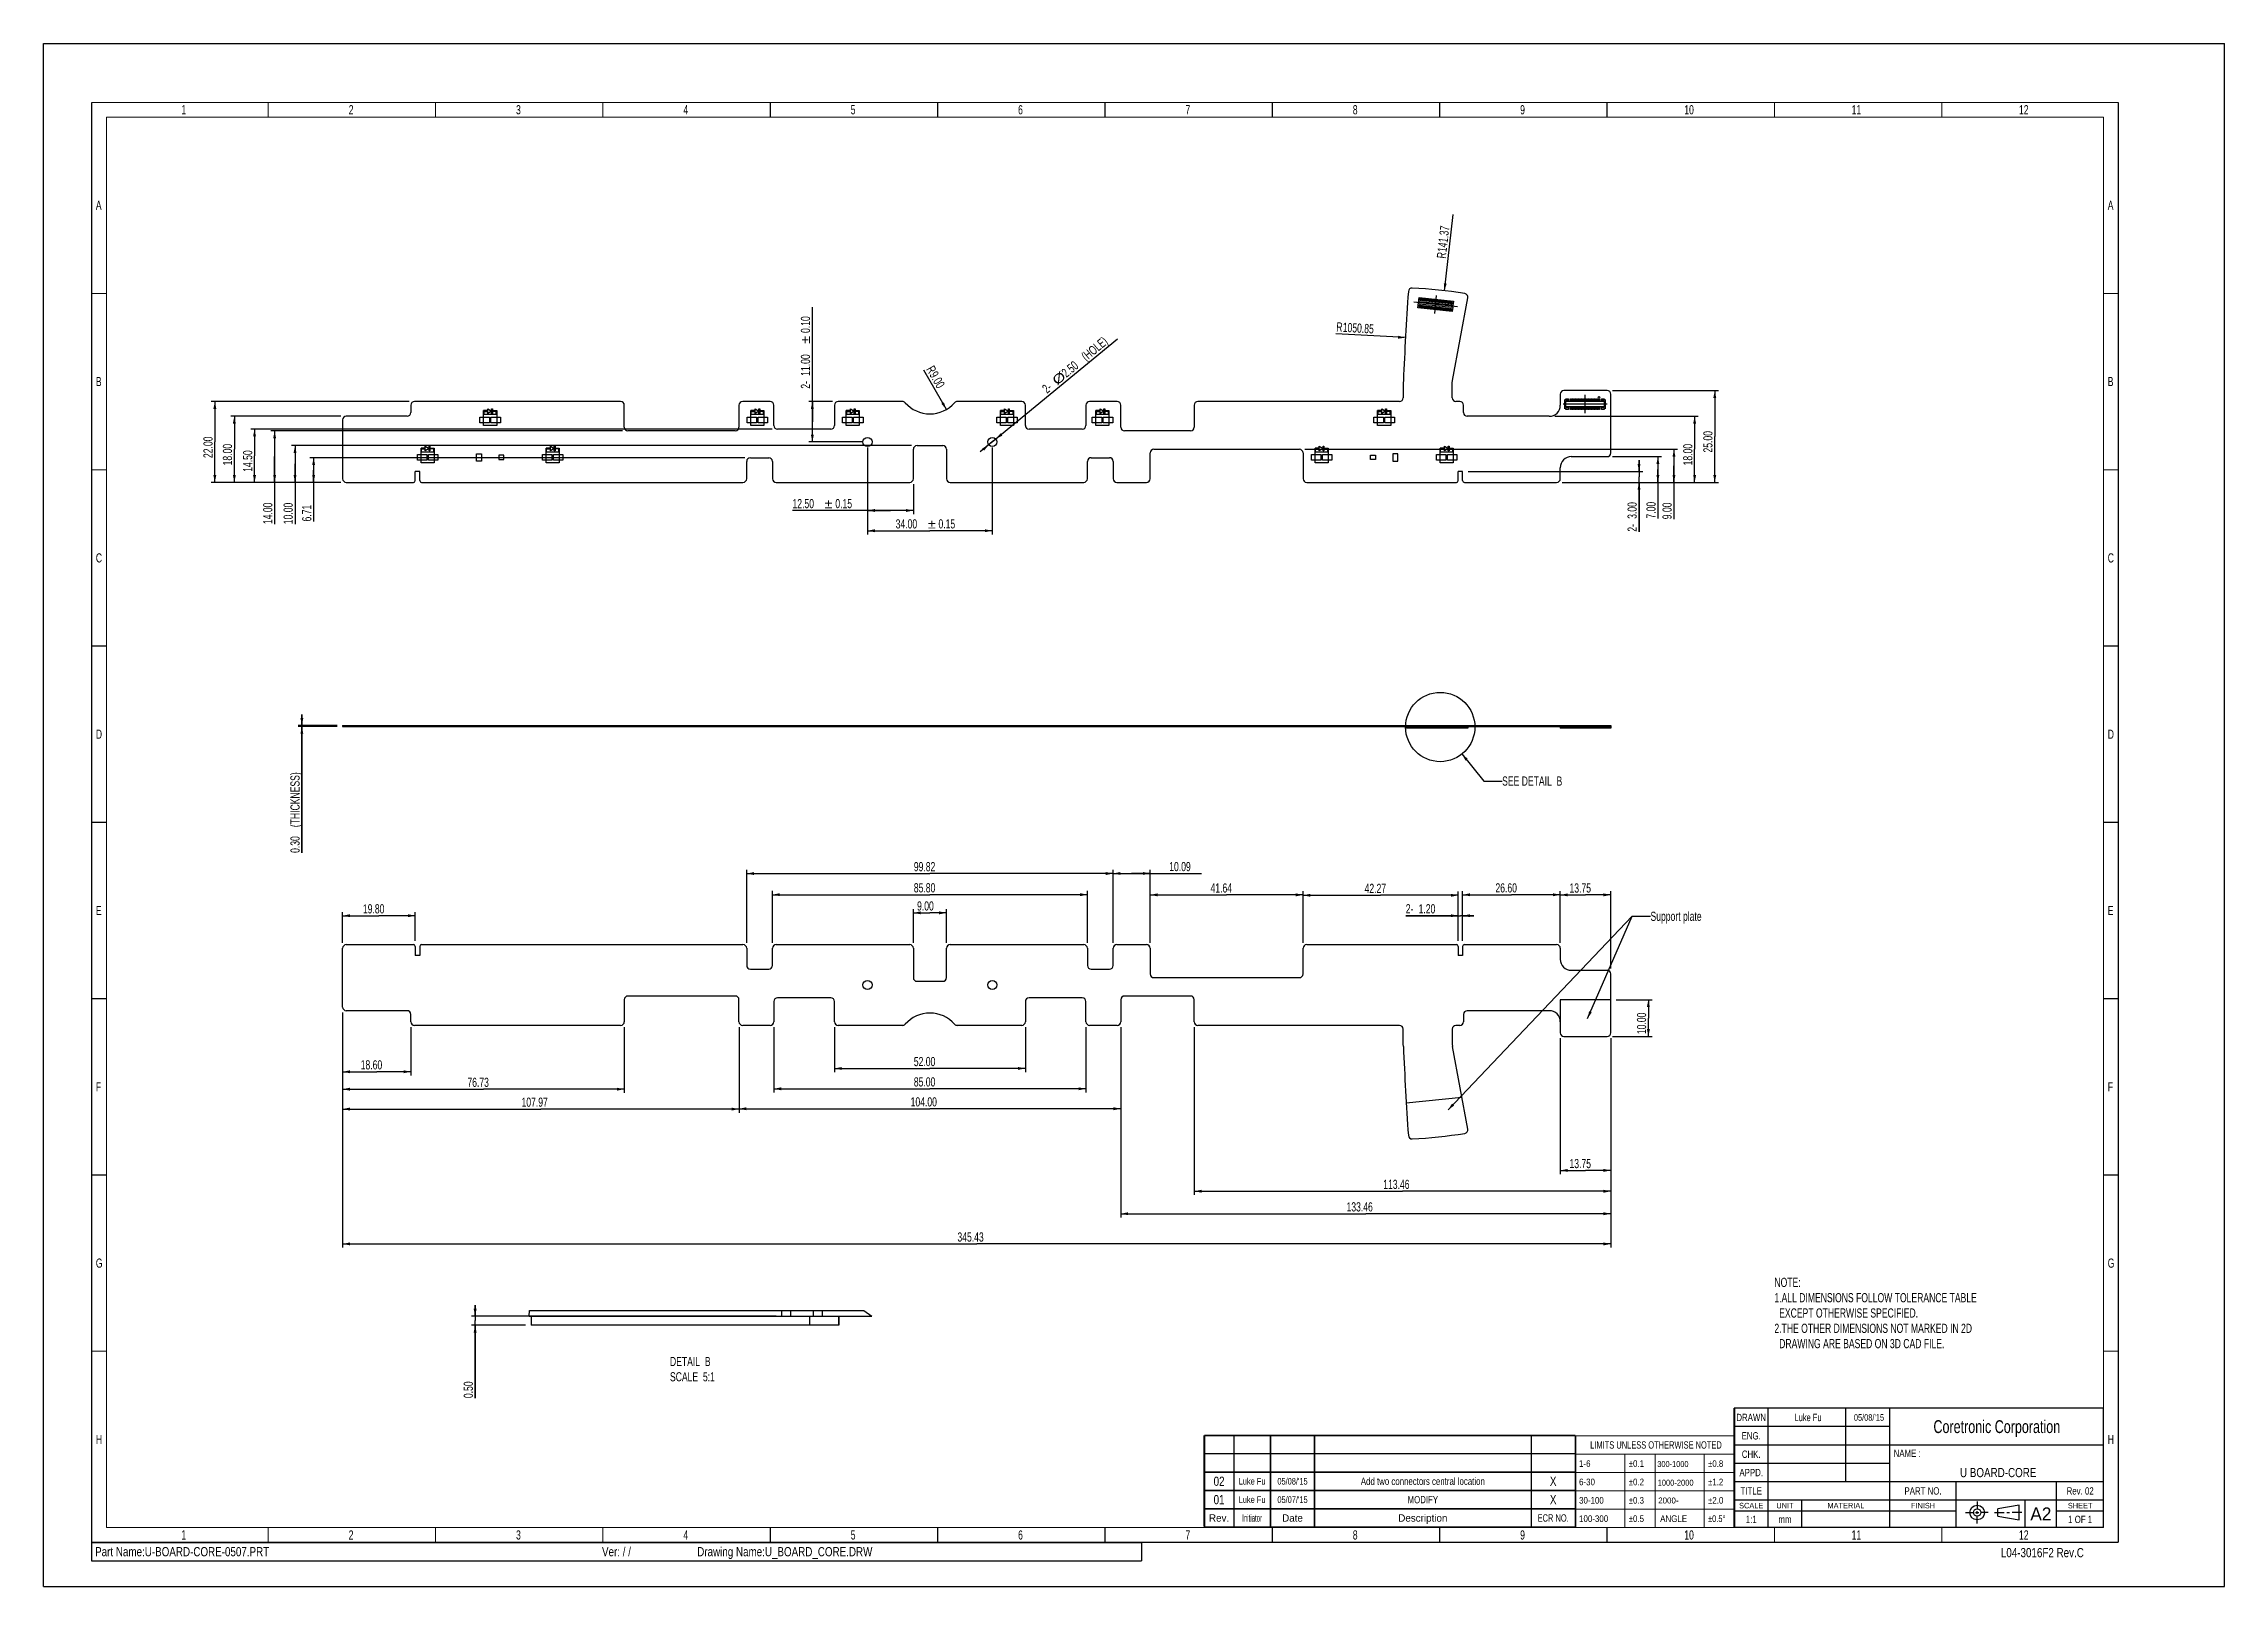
# Model space of a CAD drawing. Extents: x 0 to 1420, y 0 to 420.
# Drawn here: x 0 to 594, y 0 to 420 of the extents above; entities that cross this region are included whole.
import ezdxf
from ezdxf.enums import TextEntityAlignment as Align

# ---------------------------------------------------------------- set-up
doc = ezdxf.new("R2010")
doc.units = 0
doc.header["$LTSCALE"] = 32.67
doc.layers.get('0').update_dxf_attribs({"linetype": 'CONTINUOUS'})
doc.layers.add('02___PRT_ALL_AXES', color=7, linetype='CONTINUOUS')
doc.layers.add('03___PRT_ALL_CURVES', color=7, linetype='CONTINUOUS')
doc.styles.get("Standard").update_dxf_attribs({"font": 'txt', "width": 0.7})
doc.styles.add('TEXTSTYLE_1', font='txt', dxfattribs={"width": 0.8})
doc.styles.add('TEXTSTYLE_2', font='txt', dxfattribs={"width": 0.7})
doc.dimstyles.new('DIMSTYLE_1', dxfattribs={"dimtxt": 2.5, "dimasz": 2, "dimexe": 0.18, "dimexo": 0.0625, "dimgap": 0.09, "dimtad": 1, "dimzin": 0, "dimtxsty": 'STANDARD', "dimblk": '_ARROW_FILLED', "dimblk1": '_ARROW_FILLED', "dimblk2": '_ARROW_FILLED', "dimcen": 0.09, "dimazin": 3, "dimtp": 0.01, "dimtm": 0.01, "dimtfac": 1, "dimtofl": 0, "dimtmove": 0, "dimatfit": 3, "dimtolj": 1, "dimtzin": 0})
doc.dimstyles.new('DIMSTYLE_2', dxfattribs={"dimtxt": 2.5, "dimasz": 2, "dimexe": 0.18, "dimexo": 0.0625, "dimgap": 0.09, "dimtad": 1, "dimzin": 0, "dimtxsty": 'STANDARD', "dimblk": '_ARROW_FILLED', "dimblk1": '_ARROW_FILLED', "dimblk2": '_ARROW_FILLED', "dimcen": 0.09, "dimazin": 3, "dimtp": 0.01, "dimtm": 0.01, "dimtfac": 1, "dimtofl": 0, "dimtmove": 0, "dimatfit": 3, "dimtolj": 1, "dimtzin": 0})
doc.dimstyles.new('DIMSTYLE_3', dxfattribs={"dimtxt": 2.5, "dimasz": 2, "dimexe": 0.18, "dimexo": 0.0625, "dimgap": 0.09, "dimtad": 1, "dimzin": 0, "dimtxsty": 'STANDARD', "dimblk": '_ARROW_FILLED', "dimblk1": '_ARROW_FILLED', "dimblk2": '_ARROW_FILLED', "dimcen": 0.09, "dimazin": 3, "dimtp": 0.01, "dimtm": 0.01, "dimtfac": 1, "dimtofl": 0, "dimtmove": 0, "dimatfit": 3, "dimtolj": 1, "dimtzin": 0})
doc.dimstyles.new('DIMSTYLE_4', dxfattribs={"dimtxt": 2.5, "dimasz": 2, "dimexe": 0.18, "dimexo": 0.0625, "dimgap": 0.09, "dimtad": 1, "dimzin": 0, "dimtxsty": 'STANDARD', "dimblk": '_ARROW_FILLED', "dimblk1": '_ARROW_FILLED', "dimblk2": '_ARROW_FILLED', "dimcen": 0.09, "dimazin": 3, "dimtol": 1, "dimtp": 0.15, "dimtm": 0.15, "dimtfac": 1, "dimtofl": 0, "dimtmove": 0, "dimatfit": 3, "dimtolj": 1, "dimtzin": 0})
doc.dimstyles.new('DIMSTYLE_5', dxfattribs={"dimtxt": 2.5, "dimasz": 2, "dimexe": 0.18, "dimexo": 0.0625, "dimgap": 0.09, "dimtad": 1, "dimzin": 0, "dimtxsty": 'STANDARD', "dimblk": '_ARROW_FILLED', "dimblk1": '_ARROW_FILLED', "dimblk2": '_ARROW_FILLED', "dimcen": 0.09, "dimazin": 3, "dimtol": 1, "dimtp": 0.1, "dimtm": 0.1, "dimtfac": 1, "dimtofl": 0, "dimtmove": 0, "dimatfit": 3, "dimtolj": 1, "dimtzin": 0})
doc.dimstyles.new('DIMSTYLE_6', dxfattribs={"dimtxt": 2.5, "dimasz": 2, "dimexe": 0.18, "dimexo": 0.0625, "dimgap": 0.09, "dimtad": 1, "dimlfac": 0.2, "dimzin": 0, "dimtxsty": 'STANDARD', "dimblk": '_ARROW_FILLED', "dimblk1": '_ARROW_FILLED', "dimblk2": '_ARROW_FILLED', "dimcen": 0.09, "dimazin": 3, "dimtp": 0.01, "dimtm": 0.01, "dimtfac": 1, "dimtofl": 0, "dimtmove": 0, "dimatfit": 3, "dimtolj": 1, "dimtzin": 0})

msp = doc.modelspace()

# ---------------------------------------------------------------- texts
at = {"color": 2, "linetype": 'CONTINUOUS'}
for s, height, width, p in [('1', 2.5, 0.7, (37.517, 400.75)), ('2', 2.5, 0.7, (83.1, 400.75)), ('3', 2.5, 0.7, (128.683, 400.75)), ('4', 2.5, 0.7, (174.267, 400.75)), ('5', 2.5, 0.7, (219.85, 400.75)), ('6', 2.5, 0.7, (265.433, 400.75)), ('7', 2.5, 0.7, (311.017, 400.75)), ('8', 2.5, 0.7, (356.6, 400.75)), ('9', 2.5, 0.7, (402.183, 400.75)), ('10', 2.5, 0.7, (446.892, 400.75)), ('11', 2.5, 0.7, (492.475, 400.75)), ('12', 2.5, 0.7, (538.058, 400.75)), ('A', 2.5, 0.7, (14.225, 374.75)), ('A', 2.5, 0.7, (562.225, 374.75)), ('B', 2.5, 0.7, (14.225, 326.75)), ('B', 2.5, 0.7, (562.225, 326.75)), ('C', 2.5, 0.7, (14.225, 278.75)), ('C', 2.5, 0.7, (562.225, 278.75)), ('D', 2.5, 0.7, (14.225, 230.75)), ('D', 2.5, 0.7, (562.225, 230.75)), ('E', 2.5, 0.7, (14.225, 182.75)), ('E', 2.5, 0.7, (562.225, 182.75)), ('Support plate', 2.5, 0.7, (437.684, 181.177)), ('F', 2.5, 0.7, (14.225, 134.75)), ('F', 2.5, 0.7, (562.225, 134.75)), ('G', 2.5, 0.7, (14.225, 86.75)), ('G', 2.5, 0.7, (562.225, 86.75)), ('H', 2.5, 0.7, (14.225, 38.75)), ('NAME :', 2, 0.8, (503.916, 35.233)), ('H', 2.5, 0.7, (562.225, 38.75)), ('1-6', 1.8, 0.9, (418.22, 32.529)), ('300-1000', 1.62, 0.9, (439.532, 32.485)), ('30-100', 1.8, 0.9, (418.22, 22.529)), ('6-30', 1.8, 0.9, (418.22, 27.529)), ('1000-2000', 1.6, 0.8, (439.626, 27.429)), ('100-300', 1.8, 0.9, (418.22, 17.529)), ('ANGLE', 1.8, 0.9, (440.314, 17.529)), ('Made By Willy Tsai 88/3/8', 0.05, 0.8, (17.095, 15.861)), ('1', 2.5, 0.7, (37.517, 12.75)), ('2', 2.5, 0.7, (83.1, 12.75)), ('3', 2.5, 0.7, (128.683, 12.75)), ('4', 2.5, 0.7, (174.267, 12.75)), ('5', 2.5, 0.7, (219.85, 12.75)), ('6', 2.5, 0.7, (265.433, 12.75)), ('7', 2.5, 0.7, (311.017, 12.75)), ('8', 2.5, 0.7, (356.6, 12.75)), ('9', 2.5, 0.7, (402.183, 12.75)), ('10', 2.5, 0.7, (446.892, 12.75)), ('11', 2.5, 0.7, (492.475, 12.75)), ('12', 2.5, 0.7, (538.058, 12.75)), ('L04-3016F2 Rev.C', 2.5, 0.8, (533.122, 7.935))]:
    msp.add_text(s, height=height, dxfattribs=dict(at, width=width)).set_placement(p)
for s, height, width, p in [('DRAWN', 2, 0.8, (465.116, 44.983)), ('ENG.', 2, 0.8, (465.116, 39.983)), (' Luke Fu', 2, 0.7, (480.316, 44.983)), (" 05/08/'15", 1.8, 0.7, (496.916, 45.083)), ('LIMITS UNLESS OTHERWISE NOTED', 2, 0.7, (439.181, 37.5)), ('CHK.', 2, 0.8, (465.116, 34.983)), ('02', 2.5, 0.8, (320.174, 27.365)), ('Add two connectors central location', 2, 0.8, (375.674, 27.615)), ('X', 2.5, 0.8, (411.174, 27.365)), ('APPD.', 2, 0.8, (465.116, 29.983)), (' U BOARD-CORE', 2.5, 0.8, (532.016, 29.733)), ('01', 2.5, 0.8, (320.174, 22.365)), ('Luke Fu', 1.8, 0.7, (329.174, 27.715)), ('Luke Fu', 1.8, 0.7, (329.174, 22.715)), ("05/08/'15", 1.8, 0.7, (340.174, 27.715)), ("05/07/'15", 1.8, 0.7, (340.174, 22.715)), ('MODIFY', 2, 0.8, (375.674, 22.615)), ('X', 2.5, 0.8, (411.174, 22.365)), ('TITLE', 2, 0.8, (465.116, 24.983)), ('PART NO.', 2, 0.8, (511.916, 24.983)), ('Rev. 02', 2, 0.8, (554.716, 24.983)), ('Initiator', 2, 0.5, (329.174, 17.615)), ('ECR NO.', 2, 0.7, (411.174, 17.615)), ('SCALE', 1.5, 0.8, (465.116, 21.233)), ('1:1', 2, 0.8, (465.116, 17.233)), ('UNIT', 1.5, 0.8, (474.316, 21.233)), ('mm', 2, 0.8, (474.316, 17.233)), ('MATERIAL', 1.5, 0.8, (490.916, 21.233)), ('FINISH', 1.5, 0.8, (511.916, 21.233)), ('SHEET', 1.5, 0.8, (554.716, 21.233))]:
    msp.add_text(s, height=height, dxfattribs=dict(at, width=width)).set_placement(p, align=Align.CENTER)
at = {"color": 2, "linetype": 'CONTINUOUS', "style": 'TEXTSTYLE_2', "width": 0.729167}
msp.add_text('Coretronic Corporation', height=3.5, dxfattribs=at).set_placement((532.016, 41.733), align=Align.CENTER)
at = {"color": 2, "linetype": 'CONTINUOUS', "style": 'TEXTSTYLE_1'}
for s, width, p in [('%%p0.1', 0.891667, (431.758, 32.529)), ('%%p0.8', 0.891667, (453.351, 32.529)), ('%%p0.2', 0.891667, (431.758, 27.529)), ('%%p0.3', 0.891667, (431.758, 22.529)), ('%%p1.2', 0.891667, (453.351, 27.529)), ('%%p2.0', 0.891667, (453.351, 22.529)), ('%%p0.5', 0.891667, (431.758, 17.529)), ('%%p0.5%%d', 0.846667, (453.351, 17.529))]:
    msp.add_text(s, height=1.8, dxfattribs=dict(at, width=width)).set_placement(p)
at = {"color": 2, "linetype": 'CONTINUOUS'}
msp.add_text('2000-', height=1.62, dxfattribs=at).set_placement((439.782, 22.568))
for s, height, p in [('Rev.', 2, (320.174, 17.615)), ('Date', 2, (340.174, 17.615)), ('Description', 2, (375.674, 17.615)), ('A2', 3.5, (544.016, 17.983))]:
    msp.add_text(s, height=height, dxfattribs=at).set_placement(p, align=Align.CENTER)
at = {"color": 2, "linetype": 'CONTINUOUS', "char_height": 2.5, "attachment_point": 1}
for s, insert, width in [('SEE DETAIL  B', (397.274, 220.496), 22.75), ('NOTE:\\P1.ALL DIMENSIONS FOLLOW TOLERANCE TABLE\\P  EXCEPT OTHERWISE SPECIFIED.\\P2.THE OTHER DIMENSIONS NOT MARKED IN 2D\\P  DRAWING ARE BASED ON 3D CAD FILE.\\P ', (471.435, 84.012), 68.25), ('DETAIL  B\\PSCALE  5:1', (170.609, 62.473), 17.5)]:
    msp.add_mtext(s, dxfattribs=dict(at, insert=insert, width=width))
at = {"color": 2, "linetype": 'CONTINUOUS', "style": 'TEXTSTYLE_1'}
for s, insert, char_height, width, attachment_point in [('1 OF 1', (554.716, 19.233), 2, 9.6, 2), ('Part Name:U-BOARD-CORE-0507.PRT', (14.033, 10.691), 2.5, 62, 1), ('Ver: / / ', (156.033, 10.691), 2.5, 18, 2), ('Drawing Name:U_BOARD_CORE.DRW', (178.033, 10.691), 2.5, 58, 1)]:
    msp.add_mtext(s, dxfattribs=dict(at, insert=insert, char_height=char_height, width=width, attachment_point=attachment_point))

# ---------------------------------------------------------------- blocks, each defined once
blk = doc.blocks.new('_ARROW_FILLED')
at = {"color": 0, "linetype": 'BYBLOCK'}
blk.add_solid([(0, 0), (-1, 0.2), (-1, -0.2)], dxfattribs=at)
blk = doc.blocks.new('*D0')
at = {"color": 2, "linetype": 'CONTINUOUS'}
blk.add_line((381.55, 352.73), (383.94, 373.5), dxfattribs=at)
at = {"color": 2, "linetype": 'CONTINUOUS', "xscale": 2, "yscale": 2, "zscale": 2, "rotation": 263.4158426928}
blk.add_blockref('_ARROW_FILLED', (381.55, 352.73), dxfattribs=at)
at = {"color": 2, "linetype": 'CONTINUOUS', "width": 0.7}
for s, p in [('141.37', (382.12, 363.14)), ('R', (381.92, 361.4))]:
    blk.add_text(s, height=2.5, rotation=83.41584, dxfattribs=at).set_placement(p)
blk = doc.blocks.new('*D2')
at = {"color": 2, "linetype": 'CONTINUOUS'}
for p, q in [((388.02, 303.56), (435.56, 303.56)), ((434.56, 303.56), (434.56, 306.56)), ((434.56, 306.56), (434.56, 302.06)), ((413.62, 300.56), (435.56, 300.56)), ((434.56, 287.13), (434.56, 302.06)), ((434.56, 300.56), (434.56, 287.13))]:
    blk.add_line(p, q, dxfattribs=at)
at = {"color": 2, "linetype": 'CONTINUOUS', "xscale": 2, "yscale": 2, "zscale": 2}
for p, rotation in [((434.56, 303.56), 270), ((434.56, 300.56), 90)]:
    blk.add_blockref('_ARROW_FILLED', p, dxfattribs=dict(at, rotation=rotation))
at = {"color": 2, "linetype": 'CONTINUOUS', "width": 0.7}
for s, p in [('3.00', (433.93, 290.63)), ('2-', (433.93, 287.13))]:
    blk.add_text(s, height=2.5, rotation=90, dxfattribs=at).set_placement(p)
blk = doc.blocks.new('*D3')
at = {"color": 2, "linetype": 'CONTINUOUS'}
for p, q in [((427.37, 307.56), (440.7, 307.56)), ((439.7, 307.56), (439.7, 304.06)), ((439.7, 300.56), (439.7, 304.06)), ((439.7, 304.06), (439.7, 290.71)), ((413.62, 300.56), (440.7, 300.56))]:
    blk.add_line(p, q, dxfattribs=at)
at = {"color": 2, "linetype": 'CONTINUOUS', "xscale": 2, "yscale": 2, "zscale": 2}
for p, rotation in [((439.7, 307.56), 90), ((439.7, 300.56), 270)]:
    blk.add_blockref('_ARROW_FILLED', p, dxfattribs=dict(at, rotation=rotation))
at = {"color": 2, "linetype": 'CONTINUOUS', "width": 0.7}
blk.add_text('7.00', height=2.5, rotation=90, dxfattribs=at).set_placement((439.08, 290.71))
blk = doc.blocks.new('*D4')
at = {"color": 2, "linetype": 'CONTINUOUS'}
for p, q in [((343.55, 309.56), (445.08, 309.56)), ((444.08, 309.56), (444.08, 305.06)), ((444.08, 300.56), (444.08, 305.06)), ((444.08, 305.06), (444.08, 290.51)), ((413.62, 300.56), (445.08, 300.56))]:
    blk.add_line(p, q, dxfattribs=at)
at = {"color": 2, "linetype": 'CONTINUOUS', "xscale": 2, "yscale": 2, "zscale": 2}
for p, rotation in [((444.08, 309.56), 90), ((444.08, 300.56), 270)]:
    blk.add_blockref('_ARROW_FILLED', p, dxfattribs=dict(at, rotation=rotation))
at = {"color": 2, "linetype": 'CONTINUOUS', "width": 0.7}
blk.add_text('9.00', height=2.5, rotation=90, dxfattribs=at).set_placement((443.45, 290.51))
blk = doc.blocks.new('*D5')
at = {"color": 2, "linetype": 'CONTINUOUS'}
for p, q in [((411.62, 318.56), (450.71, 318.56)), ((449.71, 318.56), (449.71, 309.56)), ((449.71, 300.56), (449.71, 309.56)), ((413.62, 300.56), (450.71, 300.56))]:
    blk.add_line(p, q, dxfattribs=at)
at = {"color": 2, "linetype": 'CONTINUOUS', "xscale": 2, "yscale": 2, "zscale": 2}
for p, rotation in [((449.71, 318.56), 90), ((449.71, 300.56), 270)]:
    blk.add_blockref('_ARROW_FILLED', p, dxfattribs=dict(at, rotation=rotation))
at = {"color": 2, "linetype": 'CONTINUOUS', "width": 0.7}
blk.add_text('18.00', height=2.5, rotation=90, dxfattribs=at).set_placement((449.09, 305.18))
blk = doc.blocks.new('*D6')
at = {"color": 2, "linetype": 'CONTINUOUS'}
for p, q in [((427.37, 325.56), (456.19, 325.56)), ((455.19, 325.56), (455.19, 313.06)), ((455.19, 300.56), (455.19, 313.06)), ((413.62, 300.56), (456.19, 300.56))]:
    blk.add_line(p, q, dxfattribs=at)
at = {"color": 2, "linetype": 'CONTINUOUS', "xscale": 2, "yscale": 2, "zscale": 2}
for p, rotation in [((455.19, 325.56), 90), ((455.19, 300.56), 270)]:
    blk.add_blockref('_ARROW_FILLED', p, dxfattribs=dict(at, rotation=rotation))
at = {"color": 2, "linetype": 'CONTINUOUS', "width": 0.7}
blk.add_text('25.00', height=2.5, rotation=90, dxfattribs=at).set_placement((454.56, 308.68))
blk = doc.blocks.new('*D7')
at = {"color": 2, "linetype": 'CONTINUOUS'}
blk.add_line((245.89, 320.4), (239.77, 331.06), dxfattribs=at)
at = {"color": 2, "linetype": 'CONTINUOUS', "xscale": 2, "yscale": 2, "zscale": 2, "rotation": 299.8521814223}
blk.add_blockref('_ARROW_FILLED', (245.89, 320.4), dxfattribs=at)
at = {"color": 2, "linetype": 'CONTINUOUS', "width": 0.7}
for s, p in [('R', (240.31, 331.37)), ('9.00', (241.18, 329.85))]:
    blk.add_text(s, height=2.5, rotation=-60.14782, dxfattribs=at).set_placement(p)
blk = doc.blocks.new('*D8')
at = {"color": 2, "linetype": 'CONTINUOUS'}
for p, q in [((258.41, 311.56), (292.49, 339.63)), ((258.41, 311.56), (255.13, 308.85)), ((257.44, 310.76), (258.41, 311.56)), ((257.44, 310.76), (257.44, 310.76)), ((259.37, 312.35), (258.41, 311.56)), ((259.37, 312.35), (259.37, 312.35))]:
    blk.add_line(p, q, dxfattribs=at)
at = {"color": 2, "linetype": 'CONTINUOUS', "xscale": 2, "yscale": 2, "zscale": 2}
for p, rotation in [((257.44, 310.76), 39.4724598483), ((259.37, 312.35), 219.4763188877)]:
    blk.add_blockref('_ARROW_FILLED', p, dxfattribs=dict(at, rotation=rotation))
at = {"color": 2, "linetype": 'CONTINUOUS'}
for s, width, p in [('(HOLE)', 0.7, (283.99, 333.43)), ('2.50', 0.7, (278.59, 328.98)), ('2-', 0.7, (273.31, 324.64)), ('%%c', 1.333333, (276.01, 326.86))]:
    blk.add_text(s, height=2.5, rotation=39.47513, dxfattribs=dict(at, width=width)).set_placement(p)
blk = doc.blocks.new('*D9')
at = {"color": 2, "linetype": 'CONTINUOUS'}
for p, q in [((224.41, 310.06), (224.41, 286.39)), ((258.41, 310.06), (258.41, 286.39)), ((224.41, 287.39), (241.41, 287.39)), ((258.41, 287.39), (241.41, 287.39))]:
    blk.add_line(p, q, dxfattribs=at)
at = {"color": 2, "linetype": 'CONTINUOUS', "xscale": 2, "yscale": 2, "zscale": 2, "rotation": 180}
blk.add_blockref('_ARROW_FILLED', (224.41, 287.39), dxfattribs=at)
at = {"color": 2, "linetype": 'CONTINUOUS', "xscale": 2, "yscale": 2, "zscale": 2}
blk.add_blockref('_ARROW_FILLED', (258.41, 287.39), dxfattribs=at)
at = {"color": 2, "linetype": 'CONTINUOUS'}
for s, width, p in [('34.00', 0.7, (232.08, 288.01)), ('%%p', 1.166667, (240.83, 288.01)), ('0.15', 0.7, (243.74, 288.01))]:
    blk.add_text(s, height=2.5, dxfattribs=dict(at, width=width)).set_placement(p)
blk = doc.blocks.new('*D10')
at = {"color": 2, "linetype": 'CONTINUOUS'}
for p, q in [((224.41, 310.06), (224.41, 291.9)), ((236.91, 300.06), (236.91, 291.9)), ((230.66, 292.9), (203.98, 292.9)), ((224.41, 292.9), (230.66, 292.9)), ((236.91, 292.9), (230.66, 292.9))]:
    blk.add_line(p, q, dxfattribs=at)
at = {"color": 2, "linetype": 'CONTINUOUS', "xscale": 2, "yscale": 2, "zscale": 2, "rotation": 180}
blk.add_blockref('_ARROW_FILLED', (224.41, 292.9), dxfattribs=at)
at = {"color": 2, "linetype": 'CONTINUOUS', "xscale": 2, "yscale": 2, "zscale": 2}
blk.add_blockref('_ARROW_FILLED', (236.91, 292.9), dxfattribs=at)
at = {"color": 2, "linetype": 'CONTINUOUS'}
for s, width, p in [('12.50', 0.7, (203.98, 293.53)), ('%%p', 1.166667, (212.73, 293.53)), ('0.15', 0.7, (215.65, 293.53))]:
    blk.add_text(s, height=2.5, dxfattribs=dict(at, width=width)).set_placement(p)
blk = doc.blocks.new('*D11')
at = {"color": 2, "linetype": 'CONTINUOUS'}
for p, q in [((209.39, 317.06), (209.39, 348.23)), ((214.91, 322.56), (208.39, 322.56)), ((209.39, 322.56), (209.39, 317.06)), ((209.39, 311.56), (209.39, 317.06)), ((222.91, 311.56), (208.39, 311.56))]:
    blk.add_line(p, q, dxfattribs=at)
at = {"color": 2, "linetype": 'CONTINUOUS', "xscale": 2, "yscale": 2, "zscale": 2}
for p, rotation in [((209.39, 322.56), 90), ((209.39, 311.56), 270)]:
    blk.add_blockref('_ARROW_FILLED', p, dxfattribs=dict(at, rotation=rotation))
at = {"color": 2, "linetype": 'CONTINUOUS'}
for s, width, p in [('0.10', 0.7, (208.76, 341.23)), ('%%p', 1.166667, (208.76, 338.31)), ('11.00', 0.7, (208.76, 329.56)), ('2-', 0.7, (208.76, 326.06))]:
    blk.add_text(s, height=2.5, rotation=90, dxfattribs=dict(at, width=width)).set_placement(p)
blk = doc.blocks.new('*D12')
at = {"color": 2, "linetype": 'CONTINUOUS'}
for p, q in [((191, 307.27), (72.55, 307.27)), ((73.55, 307.27), (73.55, 303.91)), ((73.55, 300.56), (73.55, 303.91)), ((73.55, 303.91), (73.55, 289.91)), ((80.94, 300.56), (72.55, 300.56))]:
    blk.add_line(p, q, dxfattribs=at)
at = {"color": 2, "linetype": 'CONTINUOUS', "xscale": 2, "yscale": 2, "zscale": 2}
for p, rotation in [((73.55, 307.27), 90), ((73.55, 300.56), 270)]:
    blk.add_blockref('_ARROW_FILLED', p, dxfattribs=dict(at, rotation=rotation))
at = {"color": 2, "linetype": 'CONTINUOUS', "width": 0.7}
blk.add_text('6.71', height=2.5, rotation=90, dxfattribs=at).set_placement((72.92, 289.91))
blk = doc.blocks.new('*D13')
at = {"color": 2, "linetype": 'CONTINUOUS'}
for p, q in [((236.41, 310.56), (67.48, 310.56)), ((68.48, 310.56), (68.48, 305.56)), ((68.48, 300.56), (68.48, 305.56)), ((68.48, 305.56), (68.48, 289.16)), ((80.94, 300.56), (67.48, 300.56))]:
    blk.add_line(p, q, dxfattribs=at)
at = {"color": 2, "linetype": 'CONTINUOUS', "xscale": 2, "yscale": 2, "zscale": 2}
for p, rotation in [((68.48, 310.56), 90), ((68.48, 300.56), 270)]:
    blk.add_blockref('_ARROW_FILLED', p, dxfattribs=dict(at, rotation=rotation))
at = {"color": 2, "linetype": 'CONTINUOUS', "width": 0.7}
blk.add_text('10.00', height=2.5, rotation=90, dxfattribs=at).set_placement((67.86, 289.16))
blk = doc.blocks.new('*D14')
at = {"color": 2, "linetype": 'CONTINUOUS'}
for p, q in [((157.67, 314.56), (61.92, 314.56)), ((62.92, 314.56), (62.92, 307.56)), ((62.92, 300.56), (62.92, 307.56)), ((62.92, 307.56), (62.92, 289.19)), ((80.94, 300.56), (61.92, 300.56))]:
    blk.add_line(p, q, dxfattribs=at)
at = {"color": 2, "linetype": 'CONTINUOUS', "xscale": 2, "yscale": 2, "zscale": 2}
for p, rotation in [((62.92, 314.56), 90), ((62.92, 300.56), 270)]:
    blk.add_blockref('_ARROW_FILLED', p, dxfattribs=dict(at, rotation=rotation))
at = {"color": 2, "linetype": 'CONTINUOUS', "width": 0.7}
blk.add_text('14.00', height=2.5, rotation=90, dxfattribs=at).set_placement((62.3, 289.19))
blk = doc.blocks.new('*D15')
at = {"color": 2, "linetype": 'CONTINUOUS'}
for p, q in [((198.41, 315.06), (56.45, 315.06)), ((57.45, 315.06), (57.45, 307.81)), ((57.45, 300.56), (57.45, 307.81)), ((80.94, 300.56), (56.45, 300.56))]:
    blk.add_line(p, q, dxfattribs=at)
at = {"color": 2, "linetype": 'CONTINUOUS', "xscale": 2, "yscale": 2, "zscale": 2}
for p, rotation in [((57.45, 315.06), 90), ((57.45, 300.56), 270)]:
    blk.add_blockref('_ARROW_FILLED', p, dxfattribs=dict(at, rotation=rotation))
at = {"color": 2, "linetype": 'CONTINUOUS', "width": 0.7}
blk.add_text('14.50', height=2.5, rotation=90, dxfattribs=at).set_placement((56.83, 303.43))
blk = doc.blocks.new('*D16')
at = {"color": 2, "linetype": 'CONTINUOUS'}
for p, q in [((80.94, 318.56), (50.95, 318.56)), ((51.95, 318.56), (51.95, 309.56)), ((51.95, 300.56), (51.95, 309.56)), ((80.94, 300.56), (50.95, 300.56))]:
    blk.add_line(p, q, dxfattribs=at)
at = {"color": 2, "linetype": 'CONTINUOUS', "xscale": 2, "yscale": 2, "zscale": 2}
for p, rotation in [((51.95, 318.56), 90), ((51.95, 300.56), 270)]:
    blk.add_blockref('_ARROW_FILLED', p, dxfattribs=dict(at, rotation=rotation))
at = {"color": 2, "linetype": 'CONTINUOUS', "width": 0.7}
blk.add_text('18.00', height=2.5, rotation=90, dxfattribs=at).set_placement((51.32, 305.18))
blk = doc.blocks.new('*D17')
at = {"color": 2, "linetype": 'CONTINUOUS'}
for p, q in [((99.54, 322.56), (45.64, 322.56)), ((46.64, 322.56), (46.64, 311.56)), ((46.64, 300.56), (46.64, 311.56)), ((80.94, 300.56), (45.64, 300.56))]:
    blk.add_line(p, q, dxfattribs=at)
at = {"color": 2, "linetype": 'CONTINUOUS', "xscale": 2, "yscale": 2, "zscale": 2}
for p, rotation in [((46.64, 322.56), 90), ((46.64, 300.56), 270)]:
    blk.add_blockref('_ARROW_FILLED', p, dxfattribs=dict(at, rotation=rotation))
at = {"color": 2, "linetype": 'CONTINUOUS', "width": 0.7}
blk.add_text('22.00', height=2.5, rotation=90, dxfattribs=at).set_placement((46.02, 307.18))
blk = doc.blocks.new('*D18')
at = {"color": 2, "linetype": 'CONTINUOUS'}
for p, q in [((79.94, 234.4), (69.35, 234.4)), ((79.94, 234.1), (69.35, 234.1)), ((70.35, 234.4), (70.35, 237.4)), ((70.35, 237.4), (70.35, 234.25)), ((70.35, 199.68), (70.35, 234.25)), ((70.35, 234.1), (70.35, 199.68))]:
    blk.add_line(p, q, dxfattribs=at)
at = {"color": 2, "linetype": 'CONTINUOUS', "xscale": 2, "yscale": 2, "zscale": 2}
for p, rotation in [((70.35, 234.4), 270), ((70.35, 234.1), 90)]:
    blk.add_blockref('_ARROW_FILLED', p, dxfattribs=dict(at, rotation=rotation))
at = {"color": 2, "linetype": 'CONTINUOUS', "width": 0.7}
for s, p in [('(THICKNESS)', (69.73, 206.68)), ('0.30', (69.73, 199.68))]:
    blk.add_text(s, height=2.5, rotation=90, dxfattribs=at).set_placement(p)
blk = doc.blocks.new('*D19')
at = {"color": 2, "linetype": 'CONTINUOUS'}
for p, q in [((236.91, 175.22), (236.91, 184.36)), ((245.91, 175.22), (245.91, 184.36)), ((236.91, 183.36), (241.41, 183.36)), ((245.91, 183.36), (241.41, 183.36))]:
    blk.add_line(p, q, dxfattribs=at)
at = {"color": 2, "linetype": 'CONTINUOUS', "xscale": 2, "yscale": 2, "zscale": 2, "rotation": 180}
blk.add_blockref('_ARROW_FILLED', (236.91, 183.36), dxfattribs=at)
at = {"color": 2, "linetype": 'CONTINUOUS', "xscale": 2, "yscale": 2, "zscale": 2}
blk.add_blockref('_ARROW_FILLED', (245.91, 183.36), dxfattribs=at)
at = {"color": 2, "linetype": 'CONTINUOUS', "width": 0.7}
blk.add_text('9.00', height=2.5, dxfattribs=at).set_placement((237.91, 183.99))
blk = doc.blocks.new('*D20')
at = {"color": 2, "linetype": 'CONTINUOUS'}
for p, q in [((198.51, 175.22), (198.51, 189.31)), ((198.51, 188.31), (241.41, 188.31)), ((284.31, 188.31), (241.41, 188.31)), ((284.31, 175.22), (284.31, 189.31))]:
    blk.add_line(p, q, dxfattribs=at)
at = {"color": 2, "linetype": 'CONTINUOUS', "xscale": 2, "yscale": 2, "zscale": 2, "rotation": 180}
blk.add_blockref('_ARROW_FILLED', (198.51, 188.31), dxfattribs=at)
at = {"color": 2, "linetype": 'CONTINUOUS', "xscale": 2, "yscale": 2, "zscale": 2}
blk.add_blockref('_ARROW_FILLED', (284.31, 188.31), dxfattribs=at)
at = {"color": 2, "linetype": 'CONTINUOUS', "width": 0.7}
blk.add_text('85.80', height=2.5, dxfattribs=at).set_placement((237.03, 188.93))
blk = doc.blocks.new('*D21')
at = {"color": 2, "linetype": 'CONTINUOUS'}
for p, q in [((191.5, 175.22), (191.5, 195.06)), ((191.5, 194.06), (241.41, 194.06)), ((291.32, 194.06), (241.41, 194.06)), ((291.32, 175.22), (291.32, 195.06))]:
    blk.add_line(p, q, dxfattribs=at)
at = {"color": 2, "linetype": 'CONTINUOUS', "xscale": 2, "yscale": 2, "zscale": 2, "rotation": 180}
blk.add_blockref('_ARROW_FILLED', (191.5, 194.06), dxfattribs=at)
at = {"color": 2, "linetype": 'CONTINUOUS', "xscale": 2, "yscale": 2, "zscale": 2}
blk.add_blockref('_ARROW_FILLED', (291.32, 194.06), dxfattribs=at)
at = {"color": 2, "linetype": 'CONTINUOUS', "width": 0.7}
blk.add_text('99.82', height=2.5, dxfattribs=at).set_placement((237.03, 194.68))
blk = doc.blocks.new('*D22')
at = {"color": 2, "linetype": 'CONTINUOUS'}
for p, q in [((291.32, 175.22), (291.32, 195.09)), ((291.32, 194.09), (296.36, 194.09)), ((301.41, 194.09), (296.36, 194.09)), ((296.36, 194.09), (315.35, 194.09)), ((301.41, 175.22), (301.41, 195.09))]:
    blk.add_line(p, q, dxfattribs=at)
at = {"color": 2, "linetype": 'CONTINUOUS', "xscale": 2, "yscale": 2, "zscale": 2, "rotation": 180}
blk.add_blockref('_ARROW_FILLED', (291.32, 194.09), dxfattribs=at)
at = {"color": 2, "linetype": 'CONTINUOUS', "xscale": 2, "yscale": 2, "zscale": 2}
blk.add_blockref('_ARROW_FILLED', (301.41, 194.09), dxfattribs=at)
at = {"color": 2, "linetype": 'CONTINUOUS', "width": 0.7}
blk.add_text('10.09', height=2.5, dxfattribs=at).set_placement((306.6, 194.71))
blk = doc.blocks.new('*D23')
at = {"color": 2, "linetype": 'CONTINUOUS'}
for p, q in [((301.41, 175.22), (301.41, 189.26)), ((301.41, 188.26), (322.23, 188.26)), ((343.05, 188.26), (322.23, 188.26)), ((343.05, 175.22), (343.05, 189.26))]:
    blk.add_line(p, q, dxfattribs=at)
at = {"color": 2, "linetype": 'CONTINUOUS', "xscale": 2, "yscale": 2, "zscale": 2, "rotation": 180}
blk.add_blockref('_ARROW_FILLED', (301.41, 188.26), dxfattribs=at)
at = {"color": 2, "linetype": 'CONTINUOUS', "xscale": 2, "yscale": 2, "zscale": 2}
blk.add_blockref('_ARROW_FILLED', (343.05, 188.26), dxfattribs=at)
at = {"color": 2, "linetype": 'CONTINUOUS', "width": 0.7}
blk.add_text('41.64', height=2.5, dxfattribs=at).set_placement((317.85, 188.89))
blk = doc.blocks.new('*D24')
at = {"color": 2, "linetype": 'CONTINUOUS'}
for p, q in [((343.05, 175.22), (343.05, 189.14)), ((343.05, 188.14), (364.18, 188.14)), ((385.32, 188.14), (364.18, 188.14)), ((385.32, 175.72), (385.32, 189.14))]:
    blk.add_line(p, q, dxfattribs=at)
at = {"color": 2, "linetype": 'CONTINUOUS', "xscale": 2, "yscale": 2, "zscale": 2, "rotation": 180}
blk.add_blockref('_ARROW_FILLED', (343.05, 188.14), dxfattribs=at)
at = {"color": 2, "linetype": 'CONTINUOUS', "xscale": 2, "yscale": 2, "zscale": 2}
blk.add_blockref('_ARROW_FILLED', (385.32, 188.14), dxfattribs=at)
at = {"color": 2, "linetype": 'CONTINUOUS', "width": 0.7}
blk.add_text('42.27', height=2.5, dxfattribs=at).set_placement((359.81, 188.77))
blk = doc.blocks.new('*D25')
at = {"color": 2, "linetype": 'CONTINUOUS'}
for p, q in [((385.32, 182.58), (371.02, 182.58)), ((371.02, 182.58), (385.92, 182.58)), ((385.32, 175.72), (385.32, 183.58)), ((389.52, 182.58), (385.92, 182.58)), ((386.52, 175.72), (386.52, 183.58)), ((386.52, 182.58), (389.52, 182.58))]:
    blk.add_line(p, q, dxfattribs=at)
at = {"color": 2, "linetype": 'CONTINUOUS', "xscale": 2, "yscale": 2, "zscale": 2}
blk.add_blockref('_ARROW_FILLED', (385.32, 182.58), dxfattribs=at)
at = {"color": 2, "linetype": 'CONTINUOUS', "xscale": 2, "yscale": 2, "zscale": 2, "rotation": 180}
blk.add_blockref('_ARROW_FILLED', (386.52, 182.58), dxfattribs=at)
at = {"color": 2, "linetype": 'CONTINUOUS', "width": 0.7}
for s, p in [('2-', (371.02, 183.21)), ('1.20', (374.52, 183.21))]:
    blk.add_text(s, height=2.5, dxfattribs=at).set_placement(p)
blk = doc.blocks.new('*D26')
at = {"color": 2, "linetype": 'CONTINUOUS'}
for p, q in [((386.52, 175.72), (386.52, 189.28)), ((386.52, 188.28), (399.82, 188.28)), ((413.12, 188.28), (399.82, 188.28)), ((413.12, 175.22), (413.12, 189.28))]:
    blk.add_line(p, q, dxfattribs=at)
at = {"color": 2, "linetype": 'CONTINUOUS', "xscale": 2, "yscale": 2, "zscale": 2, "rotation": 180}
blk.add_blockref('_ARROW_FILLED', (386.52, 188.28), dxfattribs=at)
at = {"color": 2, "linetype": 'CONTINUOUS', "xscale": 2, "yscale": 2, "zscale": 2}
blk.add_blockref('_ARROW_FILLED', (413.12, 188.28), dxfattribs=at)
at = {"color": 2, "linetype": 'CONTINUOUS', "width": 0.7}
blk.add_text('26.60', height=2.5, dxfattribs=at).set_placement((395.45, 188.91))
blk = doc.blocks.new('*D27')
at = {"color": 2, "linetype": 'CONTINUOUS'}
for p, q in [((413.12, 175.22), (413.12, 189.25)), ((413.12, 188.25), (419.99, 188.25)), ((426.87, 188.25), (419.99, 188.25)), ((426.87, 168.22), (426.87, 189.25))]:
    blk.add_line(p, q, dxfattribs=at)
at = {"color": 2, "linetype": 'CONTINUOUS', "xscale": 2, "yscale": 2, "zscale": 2, "rotation": 180}
blk.add_blockref('_ARROW_FILLED', (413.12, 188.25), dxfattribs=at)
at = {"color": 2, "linetype": 'CONTINUOUS', "xscale": 2, "yscale": 2, "zscale": 2}
blk.add_blockref('_ARROW_FILLED', (426.87, 188.25), dxfattribs=at)
at = {"color": 2, "linetype": 'CONTINUOUS', "width": 0.7}
blk.add_text('13.75', height=2.5, dxfattribs=at).set_placement((415.62, 188.87))
blk = doc.blocks.new('*D28')
at = {"color": 2, "linetype": 'CONTINUOUS'}
for p, q in [((428.37, 159.72), (438.11, 159.72)), ((437.11, 159.72), (437.11, 154.72)), ((437.11, 149.72), (437.11, 154.72)), ((427.37, 149.72), (438.11, 149.72))]:
    blk.add_line(p, q, dxfattribs=at)
at = {"color": 2, "linetype": 'CONTINUOUS', "xscale": 2, "yscale": 2, "zscale": 2}
for p, rotation in [((437.11, 159.72), 90), ((437.11, 149.72), 270)]:
    blk.add_blockref('_ARROW_FILLED', p, dxfattribs=dict(at, rotation=rotation))
at = {"color": 2, "linetype": 'CONTINUOUS', "width": 0.7}
blk.add_text('10.00', height=2.5, rotation=90, dxfattribs=at).set_placement((436.49, 150.34))
blk = doc.blocks.new('*D29')
at = {"color": 2, "linetype": 'CONTINUOUS'}
for p, q in [((413.12, 149.22), (413.12, 112.24)), ((426.87, 149.22), (426.87, 112.24)), ((413.12, 113.24), (419.99, 113.24)), ((426.87, 113.24), (419.99, 113.24))]:
    blk.add_line(p, q, dxfattribs=at)
at = {"color": 2, "linetype": 'CONTINUOUS', "xscale": 2, "yscale": 2, "zscale": 2}
for p, rotation in [((413.12, 113.24), 179.9999999998), ((426.87, 113.24), 359.9999999998)]:
    blk.add_blockref('_ARROW_FILLED', p, dxfattribs=dict(at, rotation=rotation))
at = {"color": 2, "linetype": 'CONTINUOUS', "width": 0.7}
blk.add_text('13.75', height=2.5, dxfattribs=at).set_placement((415.62, 113.86))
blk = doc.blocks.new('*D30')
at = {"color": 2, "linetype": 'CONTINUOUS'}
for p, q in [((313.41, 152.22), (313.41, 106.57)), ((426.87, 149.22), (426.87, 106.57)), ((313.41, 107.57), (370.14, 107.57)), ((426.87, 107.57), (370.14, 107.57))]:
    blk.add_line(p, q, dxfattribs=at)
at = {"color": 2, "linetype": 'CONTINUOUS', "xscale": 2, "yscale": 2, "zscale": 2}
for p, rotation in [((313.41, 107.57), 179.9999999998), ((426.87, 107.57), 359.9999999998)]:
    blk.add_blockref('_ARROW_FILLED', p, dxfattribs=dict(at, rotation=rotation))
at = {"color": 2, "linetype": 'CONTINUOUS', "width": 0.7}
blk.add_text('113.46', height=2.5, dxfattribs=at).set_placement((364.89, 108.2))
blk = doc.blocks.new('*D31')
at = {"color": 2, "linetype": 'CONTINUOUS'}
for p, q in [((293.41, 152.22), (293.41, 100.45)), ((426.87, 149.22), (426.87, 100.45)), ((293.41, 101.45), (360.14, 101.45)), ((426.87, 101.45), (360.14, 101.45))]:
    blk.add_line(p, q, dxfattribs=at)
at = {"color": 2, "linetype": 'CONTINUOUS', "xscale": 2, "yscale": 2, "zscale": 2}
for p, rotation in [((293.41, 101.45), 179.9999999998), ((426.87, 101.45), 359.9999999998)]:
    blk.add_blockref('_ARROW_FILLED', p, dxfattribs=dict(at, rotation=rotation))
at = {"color": 2, "linetype": 'CONTINUOUS', "width": 0.7}
blk.add_text('133.46', height=2.5, dxfattribs=at).set_placement((354.89, 102.07))
blk = doc.blocks.new('*D32')
at = {"color": 2, "linetype": 'CONTINUOUS'}
for p, q in [((215.41, 152.22), (215.41, 140)), ((267.41, 152.22), (267.41, 140)), ((215.41, 141), (241.41, 141)), ((267.41, 141), (241.41, 141))]:
    blk.add_line(p, q, dxfattribs=at)
at = {"color": 2, "linetype": 'CONTINUOUS', "xscale": 2, "yscale": 2, "zscale": 2, "rotation": 180}
blk.add_blockref('_ARROW_FILLED', (215.41, 141), dxfattribs=at)
at = {"color": 2, "linetype": 'CONTINUOUS', "xscale": 2, "yscale": 2, "zscale": 2}
blk.add_blockref('_ARROW_FILLED', (267.41, 141), dxfattribs=at)
at = {"color": 2, "linetype": 'CONTINUOUS', "width": 0.7}
blk.add_text('52.00', height=2.5, dxfattribs=at).set_placement((237.03, 141.63))
blk = doc.blocks.new('*D33')
at = {"color": 2, "linetype": 'CONTINUOUS'}
for p, q in [((198.91, 152.22), (198.91, 134.46)), ((283.91, 152.22), (283.91, 134.46)), ((198.91, 135.46), (241.41, 135.46)), ((283.91, 135.46), (241.41, 135.46))]:
    blk.add_line(p, q, dxfattribs=at)
at = {"color": 2, "linetype": 'CONTINUOUS', "xscale": 2, "yscale": 2, "zscale": 2, "rotation": 180}
blk.add_blockref('_ARROW_FILLED', (198.91, 135.46), dxfattribs=at)
at = {"color": 2, "linetype": 'CONTINUOUS', "xscale": 2, "yscale": 2, "zscale": 2}
blk.add_blockref('_ARROW_FILLED', (283.91, 135.46), dxfattribs=at)
at = {"color": 2, "linetype": 'CONTINUOUS', "width": 0.7}
blk.add_text('85.00', height=2.5, dxfattribs=at).set_placement((237.03, 136.09))
blk = doc.blocks.new('*D34')
at = {"color": 2, "linetype": 'CONTINUOUS'}
for p, q in [((189.41, 152.22), (189.41, 129.03)), ((293.41, 152.22), (293.41, 129.03)), ((189.41, 130.03), (241.41, 130.03)), ((293.41, 130.03), (241.41, 130.03))]:
    blk.add_line(p, q, dxfattribs=at)
at = {"color": 2, "linetype": 'CONTINUOUS', "xscale": 2, "yscale": 2, "zscale": 2, "rotation": 180}
blk.add_blockref('_ARROW_FILLED', (189.41, 130.03), dxfattribs=at)
at = {"color": 2, "linetype": 'CONTINUOUS', "xscale": 2, "yscale": 2, "zscale": 2}
blk.add_blockref('_ARROW_FILLED', (293.41, 130.03), dxfattribs=at)
at = {"color": 2, "linetype": 'CONTINUOUS', "width": 0.7}
blk.add_text('104.00', height=2.5, dxfattribs=at).set_placement((236.16, 130.65))
blk = doc.blocks.new('*D35')
at = {"color": 2, "linetype": 'CONTINUOUS'}
for p, q in [((81.44, 156.22), (81.44, 92.23)), ((426.87, 149.22), (426.87, 92.23)), ((81.44, 93.23), (254.16, 93.23)), ((426.87, 93.23), (254.16, 93.23))]:
    blk.add_line(p, q, dxfattribs=at)
at = {"color": 2, "linetype": 'CONTINUOUS', "xscale": 2, "yscale": 2, "zscale": 2}
for p, rotation in [((81.44, 93.23), 179.9999999998), ((426.87, 93.23), 359.9999999998)]:
    blk.add_blockref('_ARROW_FILLED', p, dxfattribs=dict(at, rotation=rotation))
at = {"color": 2, "linetype": 'CONTINUOUS', "width": 0.7}
blk.add_text('345.43', height=2.5, dxfattribs=at).set_placement((248.91, 93.86))
blk = doc.blocks.new('*D36')
at = {"color": 2, "linetype": 'CONTINUOUS'}
for p, q in [((81.44, 175.22), (81.44, 183.58)), ((81.44, 182.58), (91.34, 182.58)), ((101.24, 182.58), (91.34, 182.58)), ((101.24, 175.72), (101.24, 183.58))]:
    blk.add_line(p, q, dxfattribs=at)
at = {"color": 2, "linetype": 'CONTINUOUS', "xscale": 2, "yscale": 2, "zscale": 2, "rotation": 180}
blk.add_blockref('_ARROW_FILLED', (81.44, 182.58), dxfattribs=at)
at = {"color": 2, "linetype": 'CONTINUOUS', "xscale": 2, "yscale": 2, "zscale": 2}
blk.add_blockref('_ARROW_FILLED', (101.24, 182.58), dxfattribs=at)
at = {"color": 2, "linetype": 'CONTINUOUS', "width": 0.7}
blk.add_text('19.80', height=2.5, dxfattribs=at).set_placement((86.97, 183.21))
blk = doc.blocks.new('*D37')
at = {"color": 2, "linetype": 'CONTINUOUS'}
for p, q in [((81.44, 156.22), (81.44, 139.1)), ((100.04, 152.22), (100.04, 139.1)), ((81.44, 140.1), (90.74, 140.1)), ((100.04, 140.1), (90.74, 140.1))]:
    blk.add_line(p, q, dxfattribs=at)
at = {"color": 2, "linetype": 'CONTINUOUS', "xscale": 2, "yscale": 2, "zscale": 2, "rotation": 180}
blk.add_blockref('_ARROW_FILLED', (81.44, 140.1), dxfattribs=at)
at = {"color": 2, "linetype": 'CONTINUOUS', "xscale": 2, "yscale": 2, "zscale": 2}
blk.add_blockref('_ARROW_FILLED', (100.04, 140.1), dxfattribs=at)
at = {"color": 2, "linetype": 'CONTINUOUS', "width": 0.7}
blk.add_text('18.60', height=2.5, dxfattribs=at).set_placement((86.37, 140.73))
blk = doc.blocks.new('*D38')
at = {"color": 2, "linetype": 'CONTINUOUS'}
for p, q in [((81.44, 156.22), (81.44, 134.35)), ((158.17, 152.22), (158.17, 134.35)), ((81.44, 135.35), (119.81, 135.35)), ((158.17, 135.35), (119.81, 135.35))]:
    blk.add_line(p, q, dxfattribs=at)
at = {"color": 2, "linetype": 'CONTINUOUS', "xscale": 2, "yscale": 2, "zscale": 2, "rotation": 180}
blk.add_blockref('_ARROW_FILLED', (81.44, 135.35), dxfattribs=at)
at = {"color": 2, "linetype": 'CONTINUOUS', "xscale": 2, "yscale": 2, "zscale": 2}
blk.add_blockref('_ARROW_FILLED', (158.17, 135.35), dxfattribs=at)
at = {"color": 2, "linetype": 'CONTINUOUS', "width": 0.7}
blk.add_text('76.73', height=2.5, dxfattribs=at).set_placement((115.43, 135.97))
blk = doc.blocks.new('*D39')
at = {"color": 2, "linetype": 'CONTINUOUS'}
for p, q in [((81.44, 156.22), (81.44, 128.94)), ((189.41, 152.22), (189.41, 128.94)), ((81.44, 129.94), (135.43, 129.94)), ((189.41, 129.94), (135.43, 129.94))]:
    blk.add_line(p, q, dxfattribs=at)
at = {"color": 2, "linetype": 'CONTINUOUS', "xscale": 2, "yscale": 2, "zscale": 2, "rotation": 180}
blk.add_blockref('_ARROW_FILLED', (81.44, 129.94), dxfattribs=at)
at = {"color": 2, "linetype": 'CONTINUOUS', "xscale": 2, "yscale": 2, "zscale": 2}
blk.add_blockref('_ARROW_FILLED', (189.41, 129.94), dxfattribs=at)
at = {"color": 2, "linetype": 'CONTINUOUS', "width": 0.7}
blk.add_text('107.97', height=2.5, dxfattribs=at).set_placement((130.18, 130.57))
blk = doc.blocks.new('*D40')
at = {"color": 2, "linetype": 'CONTINUOUS'}
for p, q in [((199.57, 73.59), (116.54, 73.59)), ((117.54, 73.59), (117.54, 76.59)), ((117.54, 76.59), (117.54, 72.34)), ((117.54, 51.25), (117.54, 72.34)), ((131.3, 71.09), (116.54, 71.09)), ((117.54, 71.09), (117.54, 51.25))]:
    blk.add_line(p, q, dxfattribs=at)
at = {"color": 2, "linetype": 'CONTINUOUS', "xscale": 2, "yscale": 2, "zscale": 2}
for p, rotation in [((117.54, 73.59), 270), ((117.54, 71.09), 90)]:
    blk.add_blockref('_ARROW_FILLED', p, dxfattribs=dict(at, rotation=rotation))
at = {"color": 2, "linetype": 'CONTINUOUS', "width": 0.7}
blk.add_text('0.50', height=2.5, rotation=90, dxfattribs=at).set_placement((116.92, 51.25))
blk = doc.blocks.new('*D1')
at = {"color": 2, "linetype": 'CONTINUOUS'}
blk.add_line((370.95, 339.96), (352.01, 341.02), dxfattribs=at)
at = {"color": 2, "linetype": 'CONTINUOUS', "xscale": 2, "yscale": 2, "zscale": 2, "rotation": 356.8025105806}
blk.add_blockref('_ARROW_FILLED', (370.95, 339.96), dxfattribs=at)
at = {"color": 2, "linetype": 'CONTINUOUS', "width": 0.7}
for s, p in [('R', (352.05, 341.65)), ('1050.85', (353.8, 341.55))]:
    blk.add_text(s, height=2.5, rotation=-3.19749, dxfattribs=at).set_placement(p)

# ---------------------------------------------------------------- dimensions: what is measured, and where the dimension line sits
at = {"color": 2, "linetype": 'CONTINUOUS'}
for center, mpoint, picture, middle in [((365.337, 212.293), (381.546, 352.725), '*D0', (381.379, 367.629)), ((1420.1589, 281.3502), (370.9496, 339.964), '*D1', (359.1077, 342.5035)), ((241.409, 328.209), (245.889, 320.403), '*D7', (243.576, 328.2))]:
    dim = msp.add_radius_dim(center=center, mpoint=mpoint, dimstyle='DIMSTYLE_1', dxfattribs=at)
    dim.commit()
    dim.dimension.update_dxf_attribs({"geometry": picture, "text_midpoint": middle, "dimtype": 164})
for base, p1, p2, angle, text, dimstyle, picture, middle in [((209.387, 311.555), (214.909, 322.559), (222.909, 311.555), 270, '2-<>', 'DIMSTYLE_5', '*D11', (207.512, 337.147)), ((434.557, 303.559), (413.621, 300.559), (388.02, 303.559), 90, '2-<>', 'DIMSTYLE_2', '*D2', (432.682, 292.377)), ((70.352, 234.4), (79.942, 234.1), (79.942, 234.4), 90, '<>(THICKNESS)', 'DIMSTYLE_2', '*D18', (68.477, 212.803))]:
    dim = msp.add_linear_dim(base=base, p1=p1, p2=p2, angle=angle, text=text, dimstyle=dimstyle, dxfattribs=at)
    dim.commit()
    dim.dimension.update_dxf_attribs({"geometry": picture, "text_midpoint": middle, "dimtype": 160})
dim = msp.add_diameter_dim_2p(p1=(259.374, 312.35), p2=(257.444, 310.761), text='2-<>(HOLE)', dimstyle='DIMSTYLE_3', dxfattribs=at)
dim.commit()
dim.dimension.update_dxf_attribs({"geometry": '*D8', "text_midpoint": (281.909, 333.34), "dimtype": 163})
for base, p1, p2, angle, dimstyle, picture, middle in [((46.642, 322.559), (80.942, 300.559), (99.542, 322.559), 90, 'DIMSTYLE_2', '*D17', (44.767, 311.559)), ((455.189, 325.559), (413.621, 300.559), (427.369, 325.559), 90, 'DIMSTYLE_2', '*D6', (453.314, 313.059)), ((51.948, 318.559), (80.942, 300.559), (80.942, 318.559), 90, 'DIMSTYLE_2', '*D16', (50.073, 309.559)), ((57.453, 315.059), (80.942, 300.559), (198.409, 315.059), 90, 'DIMSTYLE_2', '*D15', (55.578, 307.809)), ((449.712, 318.559), (413.621, 300.559), (411.62, 318.559), 90, 'DIMSTYLE_2', '*D5', (447.837, 309.559)), ((62.924, 314.559), (80.942, 300.559), (157.666, 314.559), 90, 'DIMSTYLE_2', '*D14', (61.049, 293.566)), ((68.48, 310.559), (80.942, 300.559), (236.409, 310.559), 90, 'DIMSTYLE_2', '*D13', (66.605, 293.532)), ((224.409, 292.901), (236.909, 300.059), (224.409, 310.055), 180, 'DIMSTYLE_4', '*D10', (213.312, 294.776)), ((444.077, 309.559), (413.621, 300.559), (343.549, 309.559), 90, 'DIMSTYLE_2', '*D4', (442.202, 294.013)), ((73.546, 307.269), (80.942, 300.559), (190.999, 307.269), 90, 'DIMSTYLE_2', '*D12', (71.671, 293.41)), ((439.705, 307.559), (413.621, 300.559), (427.369, 307.559), 90, 'DIMSTYLE_2', '*D3', (437.83, 294.213)), ((81.442, 93.231), (426.869, 149.218), (81.442, 156.218), 180, 'DIMSTYLE_2', '*D35', (254.155, 95.106)), ((437.115, 159.718), (427.369, 149.718), (428.369, 159.718), 90, 'DIMSTYLE_2', '*D28', (435.24, 154.718)), ((293.409, 101.449), (426.869, 149.218), (293.409, 152.218), 180, 'DIMSTYLE_2', '*D31', (360.139, 103.324)), ((313.409, 107.575), (426.869, 149.218), (313.409, 152.218), 180, 'DIMSTYLE_2', '*D30', (370.139, 109.45)), ((413.12, 113.236), (426.869, 149.218), (413.12, 149.218), 180, 'DIMSTYLE_2', '*D29', (419.995, 115.111)), ((117.54, 73.59), (131.304, 71.09), (199.57, 73.59), 90, 'DIMSTYLE_6', '*D40', (115.665, 54.748))]:
    dim = msp.add_linear_dim(base=base, p1=p1, p2=p2, angle=angle, dimstyle=dimstyle, dxfattribs=at)
    dim.commit()
    dim.dimension.update_dxf_attribs({"geometry": picture, "text_midpoint": middle, "dimtype": 160})
for base, p1, p2, dimstyle, picture, middle in [((258.409, 287.386), (224.409, 310.055), (258.409, 310.055), 'DIMSTYLE_4', '*D9', (241.409, 289.261)), ((291.319, 194.055), (191.499, 175.218), (291.319, 175.218), 'DIMSTYLE_2', '*D21', (241.409, 195.93)), ((301.409, 194.089), (291.319, 175.218), (301.409, 175.218), 'DIMSTYLE_2', '*D22', (310.97, 195.964)), ((284.309, 188.31), (198.509, 175.218), (284.309, 175.218), 'DIMSTYLE_2', '*D20', (241.409, 190.185)), ((343.049, 188.261), (301.409, 175.218), (343.049, 175.218), 'DIMSTYLE_2', '*D23', (322.229, 190.136)), ((385.32, 188.145), (343.049, 175.218), (385.32, 175.718), 'DIMSTYLE_2', '*D24', (364.185, 190.02)), ((413.12, 188.285), (386.52, 175.718), (413.12, 175.218), 'DIMSTYLE_2', '*D26', (399.82, 190.16)), ((426.869, 188.246), (413.12, 175.218), (426.869, 168.218), 'DIMSTYLE_2', '*D27', (419.995, 190.121)), ((101.242, 182.581), (81.442, 175.218), (101.242, 175.718), 'DIMSTYLE_2', '*D36', (91.342, 184.456)), ((245.909, 183.363), (236.909, 175.218), (245.909, 175.218), 'DIMSTYLE_2', '*D19', (241.409, 185.238)), ((100.042, 140.102), (81.442, 156.218), (100.042, 152.218), 'DIMSTYLE_2', '*D37', (90.742, 141.977)), ((158.169, 135.348), (81.442, 156.218), (158.169, 152.218), 'DIMSTYLE_2', '*D38', (119.806, 137.223)), ((189.409, 129.941), (81.442, 156.218), (189.409, 152.218), 'DIMSTYLE_2', '*D39', (135.425, 131.816)), ((293.409, 130.028), (189.409, 152.218), (293.409, 152.218), 'DIMSTYLE_2', '*D34', (241.409, 131.903)), ((283.909, 135.461), (198.909, 152.218), (283.909, 152.218), 'DIMSTYLE_2', '*D33', (241.409, 137.336)), ((267.409, 141.003), (215.409, 152.218), (267.409, 152.218), 'DIMSTYLE_2', '*D32', (241.409, 142.878))]:
    dim = msp.add_linear_dim(base=base, p1=p1, p2=p2, dimstyle=dimstyle, dxfattribs=at)
    dim.commit()
    dim.dimension.update_dxf_attribs({"geometry": picture, "text_midpoint": middle, "dimtype": 160})
dim = msp.add_linear_dim(base=(386.52, 182.585), p1=(385.32, 175.718), p2=(386.52, 175.718), text='2-<>', dimstyle='DIMSTYLE_2', dxfattribs=at)
dim.commit()
dim.dimension.update_dxf_attribs({"geometry": '*D25', "text_midpoint": (376.266, 184.46), "dimtype": 160})

# ---------------------------------------------------------------- linework, layer by layer
at = {"color": 7, "linetype": 'CONTINUOUS'}
for p, q in [((0, 0), (0, 420)), ((0, 420), (594, 420)), ((594, 0), (594, 420)), ((383.786, 328.28), (387.909, 350.808)), ((101.242, 301.059), (101.242, 303.559)), ((102.442, 303.559), (101.242, 303.559)), ((102.442, 301.059), (102.442, 303.559)), ((386.52, 303.559), (385.32, 303.559)), ((385.32, 301.059), (385.32, 303.559)), ((386.52, 301.059), (386.52, 303.559)), ((82.442, 300.559), (100.742, 300.559)), ((102.942, 300.559), (190.499, 300.559)), ((344.049, 300.559), (384.82, 300.559)), ((387.02, 300.559), (412.121, 300.559)), ((82.442, 234.4), (190.499, 234.4)), ((82.442, 234.1), (190.499, 234.1)), ((100.742, 234.1), (100.742, 234.4)), ((101.242, 234.1), (101.242, 234.4)), ((102.442, 234.4), (102.442, 234.1)), ((102.942, 234.4), (102.942, 234.1)), ((344.049, 234.4), (412.121, 234.4)), ((344.049, 234.1), (412.121, 234.1)), ((371.167, 234.1), (371.167, 233.6)), ((387.923, 233.6), (371.167, 233.6)), ((384.82, 234.1), (384.82, 234.4)), ((385.32, 234.1), (385.32, 234.4)), ((386.334, 234.1), (386.334, 233.6)), ((386.52, 234.4), (386.52, 234.1)), ((387.02, 234.4), (387.02, 234.1)), ((387.909, 234.1), (387.909, 233.6)), ((387.925, 234.1), (387.925, 233.6)), ((413.12, 234.1), (413.12, 233.6)), ((426.869, 233.6), (413.12, 233.6)), ((426.869, 234.1), (426.869, 233.6)), ((82.442, 174.718), (100.742, 174.718)), ((101.242, 174.218), (101.242, 171.718)), ((102.442, 174.218), (102.442, 171.718)), ((102.942, 174.718), (190.499, 174.718)), ((344.049, 174.718), (384.82, 174.718)), ((385.32, 174.218), (385.32, 171.718)), ((386.52, 174.218), (386.52, 171.718)), ((387.02, 174.718), (412.121, 174.718)), ((102.442, 171.718), (101.242, 171.718)), ((386.52, 171.718), (385.32, 171.718)), ((426.869, 150.718), (426.869, 166.718)), ((426.869, 159.718), (413.12, 159.718)), ((413.12, 159.718), (413.12, 150.718)), ((414.121, 149.718), (425.869, 149.718)), ((387.909, 124.469), (383.786, 146.997)), ((386.334, 133.072), (371.167, 131.539)), ((132.256, 73.59), (132.307, 75.09)), ((132.256, 73.59), (225.578, 73.59)), ((132.307, 75.09), (223.426, 75.09)), ((132.804, 73.59), (132.804, 71.09)), ((201.07, 73.59), (201.07, 75.09)), ((203.57, 73.59), (203.57, 75.09)), ((208.64, 73.59), (208.64, 71.09)), ((209.57, 75.09), (209.57, 73.59)), ((212.07, 75.09), (212.07, 73.59)), ((216.513, 73.59), (216.513, 71.09)), ((216.594, 73.59), (216.594, 71.09)), ((223.426, 75.09), (225.578, 73.59)), ((216.582, 71.09), (132.804, 71.09)), ((523.516, 20.095), (525.826, 20.095)), ((526.206, 20.095), (527.086, 20.095)), ((526.666, 23.105), (526.666, 20.985)), ((526.666, 19.725), (526.666, 20.475)), ((526.666, 17.075), (526.666, 19.215)), ((529.666, 20.095), (527.566, 20.095)), ((531.374, 20.095), (534.034, 20.095)), ((538.064, 22.095), (532.254, 21.095)), ((532.254, 19.095), (532.254, 21.095)), ((532.254, 19.095), (538.064, 18.095)), ((534.784, 20.095), (535.504, 20.095)), ((538.844, 20.095), (536.214, 20.095)), ((538.064, 18.095), (538.064, 22.095)), ((0, 0), (594, 0))]:
    msp.add_line(p, q, dxfattribs=at)
at = {"color": 2, "linetype": 'CONTINUOUS'}
for p, q in [((386.335, 226.609), (392.274, 219.246)), ((392.274, 219.246), (397.274, 219.246)), ((382.53, 129.705), (432.684, 182.427)), ((420.517, 154.579), (432.684, 182.427)), ((432.684, 182.427), (437.684, 182.427)), ((432.684, 182.427), (437.684, 182.427)), ((561.116, 48.483), (460.516, 48.483)), ((460.516, 15.983), (460.516, 48.483)), ((469.716, 15.983), (469.716, 48.483)), ((490.916, 28.483), (490.916, 48.483)), ((502.916, 15.983), (502.916, 48.483)), ((561.116, 15.983), (561.116, 48.483)), ((502.916, 43.483), (460.516, 43.483)), ((417.174, 41.115), (316.174, 41.115)), ((316.174, 41.115), (316.174, 16.115)), ((417.174, 36.115), (316.174, 36.115)), ((324.174, 41.115), (324.174, 16.115)), ((334.174, 41.115), (334.174, 16.115)), ((346.174, 41.115), (346.174, 16.115)), ((405.174, 41.115), (405.174, 16.115)), ((417.174, 41.115), (417.174, 16.115)), ((561.116, 38.483), (460.516, 38.483)), ((417.174, 31.115), (316.174, 31.115)), ((502.916, 33.483), (460.516, 33.483)), ((417.174, 26.115), (316.174, 26.115)), ((561.116, 28.483), (460.516, 28.483)), ((520.916, 15.983), (520.916, 28.483)), ((548.316, 15.983), (548.316, 28.483)), ((417.174, 21.115), (316.174, 21.115)), ((561.116, 23.483), (460.516, 23.483)), ((520.916, 20.483), (460.516, 20.483)), ((478.916, 15.983), (478.916, 23.483)), ((539.716, 15.983), (539.716, 23.483)), ((561.116, 20.483), (548.316, 20.483)), ((13.033, 11.941), (299.033, 11.941)), ((13.033, 11.941), (13.033, 6.941)), ((299.033, 11.941), (299.033, 6.941)), ((417.174, 16.115), (316.174, 16.115)), ((561.116, 15.983), (460.516, 15.983)), ((13.033, 6.941), (299.033, 6.941))]:
    msp.add_line(p, q, dxfattribs=at)
at = {"color": 7, "linetype": 'CONTINUOUS', "const_width": 0.3}
for points in [[(13.1, 12), (13.1, 404)], [(565.1, 404), (13.1, 404)], [(565.1, 12), (565.1, 404)], [(17.1, 16), (17.1, 400)], [(561.1, 400), (17.1, 400)], [(561.1, 16), (561.1, 400)], [(460.6, 48.5), (460.6, 16)], [(316.005, 41.141), (316.005, 16.21)], [(316.005, 36.178), (417.351, 36.178)], [(316.143, 41), (460.6, 41)], [(324.217, 41), (324.217, 16)], [(334.113, 41), (334.113, 16)], [(346.082, 41), (346.082, 16)], [(405.152, 41), (405.152, 16)], [(417.351, 16), (417.351, 41)], [(316.005, 31.034), (417.351, 31.034)], [(417.351, 26), (316.005, 26)], [(417.351, 21), (316.005, 21)], [(565.1, 12), (13.1, 12)], [(561.1, 16), (17.1, 16)]]:
    msp.add_lwpolyline(points, dxfattribs=at)
at = {"color": 5, "linetype": 'CONTINUOUS', "const_width": 0.3}
for points in [[(61.183, 400), (61.183, 404)], [(106.767, 400), (106.767, 404)], [(152.35, 400), (152.35, 404)], [(197.933, 400), (197.933, 404)], [(243.517, 400), (243.517, 404)], [(289.1, 400), (289.1, 404)], [(334.683, 400), (334.683, 404)], [(380.267, 400), (380.267, 404)], [(425.85, 400), (425.85, 404)], [(471.433, 400), (471.433, 404)], [(517.017, 400), (517.017, 404)], [(17.1, 352), (13.1, 352)], [(565.1, 352), (561.1, 352)], [(17.1, 304), (13.1, 304)], [(565.1, 304), (561.1, 304)], [(17.1, 256), (13.1, 256)], [(565.1, 256), (561.1, 256)], [(17.1, 208), (13.1, 208)], [(565.1, 208), (561.1, 208)], [(17.1, 160), (13.1, 160)], [(565.1, 160), (561.1, 160)], [(17.1, 112), (13.1, 112)], [(565.1, 112), (561.1, 112)], [(17.1, 64), (13.1, 64)], [(565.1, 64), (561.1, 64)], [(417.351, 36), (460.6, 36)], [(430.663, 36), (430.663, 16)], [(438.976, 36), (438.976, 16)], [(452.288, 36), (452.288, 16)], [(417.351, 31), (460.6, 31)], [(417.351, 26), (460.6, 26)], [(417.351, 21), (460.6, 21)], [(61.183, 12), (61.183, 16)], [(106.767, 12), (106.767, 16)], [(152.35, 12), (152.35, 16)], [(197.933, 12), (197.933, 16)], [(243.517, 12), (243.517, 16)], [(289.1, 12), (289.1, 16)], [(334.683, 12), (334.683, 16)], [(380.267, 12), (380.267, 16)], [(425.85, 12), (425.85, 16)], [(471.433, 12), (471.433, 16)], [(517.017, 12), (517.017, 16)]]:
    msp.add_lwpolyline(points, dxfattribs=at)
at = {"color": 2, "linetype": 'CONTINUOUS'}
msp.add_circle((380.414, 233.951), 9.432, dxfattribs=at)
at = {"color": 7, "linetype": 'CONTINUOUS'}
for radius in [2, 1]:
    msp.add_circle((526.666, 20.095), radius, dxfattribs=at)
for centre, radius, start, end in [((1420.159, 281.35), 1050.845, 176.116, 177.440533), ((372.725, 352.463), 1, 86.982761, 176.116), ((365.337, 212.293), 141.365, 81.152584, 86.982761), ((386.925, 350.988), 1, 349.628141, 81.152584), ((100.742, 301.059), 0.5, 270, 360), ((102.942, 301.059), 0.5, 180, 270), ((384.82, 301.059), 0.5, 270, 360), ((387.02, 301.059), 0.5, 180, 270), ((100.742, 174.218), 0.5, 0, 90), ((102.942, 174.218), 0.5, 90, 180), ((384.82, 174.218), 0.5, 0, 90), ((387.02, 174.218), 0.5, 90, 180), ((410.12, 153.718), 3, 0, 90.001021), ((414.12, 150.718), 1, 180.003321, 270.011231), ((425.869, 150.718), 1, 269.999566, 0.000434), ((1420.159, 193.927), 1050.845, 182.559467, 183.884), ((372.725, 122.814), 1, 183.884, 273.017239), ((365.337, 262.984), 141.365, 273.017239, 278.847416), ((386.925, 124.289), 1, 278.847416, 10.371859)]:
    msp.add_arc(centre, radius, start, end, dxfattribs=at)
at = {"color": 2, "linetype": 'CONTINUOUS'}
for points in [[(387.902, 225.303), (386.335, 226.609), (387.279, 224.801)], [(420.952, 156.572), (420.517, 154.579), (421.685, 156.252)], [(383.619, 131.43), (382.53, 129.705), (384.199, 130.878)]]:
    msp.add_solid(points, dxfattribs=at)
at = {"layer": '02___PRT_ALL_AXES', "color": 7, "linetype": 'CONTINUOUS'}
for p, q in [((370.362, 328.277), (370.335, 327.659)), ((370.335, 327.659), (370.335, 323.559)), ((383.688, 327.659), (383.786, 328.28)), ((383.688, 323.559), (383.688, 327.659)), ((100.042, 321.559), (100.042, 319.559)), ((157.169, 322.559), (101.042, 322.559)), ((158.169, 315.559), (158.169, 321.559)), ((189.409, 321.559), (189.409, 315.559)), ((197.909, 322.559), (190.409, 322.559)), ((198.909, 316.059), (198.909, 321.559)), ((215.409, 321.559), (215.409, 316.059)), ((233.94, 322.559), (216.409, 322.559)), ((266.409, 322.559), (248.877, 322.559)), ((267.409, 316.059), (267.409, 321.559)), ((283.909, 321.559), (283.909, 316.059)), ((292.409, 322.559), (284.909, 322.559)), ((293.409, 315.559), (293.409, 321.559)), ((313.409, 321.559), (313.409, 315.559)), ((369.335, 322.559), (314.409, 322.559)), ((385.729, 322.559), (384.687, 322.559)), ((386.729, 319.559), (386.729, 321.559)), ((413.12, 324.559), (413.12, 321.559)), ((425.869, 325.559), (414.121, 325.559)), ((426.869, 308.559), (426.869, 324.559)), ((81.442, 317.559), (81.442, 301.559)), ((99.042, 318.559), (82.442, 318.559)), ((214.409, 315.059), (199.909, 315.059)), ((282.909, 315.059), (268.409, 315.059)), ((410.12, 318.559), (387.729, 318.559)), ((188.409, 314.559), (159.166, 314.559)), ((236.909, 301.559), (236.909, 309.559)), ((237.909, 310.559), (244.909, 310.559)), ((245.909, 309.559), (245.909, 301.559)), ((312.409, 314.559), (294.409, 314.559)), ((302.409, 309.559), (342.049, 309.559)), ((191.499, 301.559), (191.499, 306.269)), ((192.499, 307.269), (197.509, 307.269)), ((198.509, 306.269), (198.509, 301.559)), ((284.309, 301.559), (284.309, 306.269)), ((285.309, 307.269), (290.319, 307.269)), ((291.319, 306.269), (291.319, 301.559)), ((301.409, 301.559), (301.409, 308.559)), ((343.049, 308.559), (343.049, 301.559)), ((413.12, 301.559), (413.12, 304.559)), ((416.121, 307.559), (425.869, 307.559)), ((199.509, 300.559), (235.909, 300.559)), ((246.909, 300.559), (283.309, 300.559)), ((292.319, 300.559), (300.409, 300.559)), ((81.442, 234.4), (81.442, 234.1)), ((81.442, 234.4), (82.442, 234.4)), ((81.442, 234.1), (82.442, 234.1)), ((82.442, 234.4), (82.442, 234.1)), ((190.499, 234.4), (190.499, 234.1)), ((190.499, 234.4), (344.049, 234.4)), ((190.499, 234.1), (344.049, 234.1)), ((191.499, 234.4), (191.499, 234.1)), ((192.499, 234.4), (192.499, 234.1)), ((197.509, 234.4), (197.509, 234.1)), ((198.509, 234.4), (198.509, 234.1)), ((199.509, 234.4), (199.509, 234.1)), ((235.909, 234.4), (235.909, 234.1)), ((236.909, 234.4), (236.909, 234.1)), ((237.909, 234.4), (237.909, 234.1)), ((244.909, 234.4), (244.909, 234.1)), ((245.909, 234.4), (245.909, 234.1)), ((246.909, 234.4), (246.909, 234.1)), ((283.309, 234.4), (283.309, 234.1)), ((284.309, 234.4), (284.309, 234.1)), ((285.309, 234.4), (285.309, 234.1)), ((290.319, 234.4), (290.319, 234.1)), ((291.319, 234.4), (291.319, 234.1)), ((292.319, 234.4), (292.319, 234.1)), ((300.409, 234.4), (300.409, 234.1)), ((301.409, 234.4), (301.409, 234.1)), ((302.409, 234.4), (302.409, 234.1)), ((342.049, 234.4), (342.049, 234.1)), ((343.049, 234.4), (343.049, 234.1)), ((344.049, 234.4), (344.049, 234.1)), ((412.121, 234.4), (426.869, 234.4)), ((412.121, 234.4), (412.121, 234.1)), ((412.121, 234.1), (426.869, 234.1)), ((413.12, 234.4), (413.12, 234.1)), ((416.121, 234.4), (416.121, 234.1)), ((425.869, 234.4), (425.869, 234.1)), ((426.869, 234.4), (426.869, 234.1)), ((81.442, 157.718), (81.442, 173.718)), ((191.499, 173.718), (191.499, 169.008)), ((198.509, 169.008), (198.509, 173.718)), ((199.509, 174.718), (235.909, 174.718)), ((236.909, 173.718), (236.909, 165.718)), ((245.909, 165.718), (245.909, 173.718)), ((246.909, 174.718), (283.309, 174.718)), ((284.309, 173.718), (284.309, 169.008)), ((291.319, 169.008), (291.319, 173.718)), ((292.319, 174.718), (300.409, 174.718)), ((301.409, 173.718), (301.409, 166.718)), ((343.049, 166.718), (343.049, 173.718)), ((413.12, 173.718), (413.12, 170.718)), ((192.499, 168.008), (197.509, 168.008)), ((285.309, 168.008), (290.319, 168.008)), ((416.121, 167.718), (425.869, 167.718)), ((188.409, 160.718), (159.166, 160.718)), ((237.909, 164.718), (244.909, 164.718)), ((312.409, 160.718), (294.409, 160.718)), ((302.409, 165.718), (342.049, 165.718)), ((99.042, 156.718), (82.442, 156.718)), ((100.042, 153.718), (100.042, 155.718)), ((158.169, 159.718), (158.169, 153.718)), ((189.409, 153.718), (189.409, 159.718)), ((198.909, 159.218), (198.909, 153.718)), ((214.409, 160.218), (199.909, 160.218)), ((215.409, 153.718), (215.409, 159.218)), ((267.409, 159.218), (267.409, 153.718)), ((282.909, 160.218), (268.409, 160.218)), ((283.909, 153.718), (283.909, 159.218)), ((293.409, 159.718), (293.409, 153.718)), ((313.409, 153.718), (313.409, 159.718)), ((386.729, 155.718), (386.729, 153.718)), ((410.12, 156.718), (387.729, 156.718)), ((157.169, 152.718), (101.042, 152.718)), ((197.909, 152.718), (190.409, 152.718)), ((233.94, 152.718), (216.409, 152.718)), ((266.409, 152.718), (248.877, 152.718)), ((292.409, 152.718), (284.909, 152.718)), ((369.335, 152.718), (314.409, 152.718)), ((370.335, 147.618), (370.335, 151.718)), ((383.688, 151.718), (383.688, 147.618)), ((385.729, 152.718), (384.687, 152.718)), ((370.362, 147), (370.335, 147.618)), ((383.688, 147.618), (383.786, 146.997))]:
    msp.add_line(p, q, dxfattribs=at)
for centre in [(224.409, 311.555), (258.409, 311.555), (224.409, 163.721), (258.409, 163.721)]:
    msp.add_circle(centre, 1.25, dxfattribs=at)
for centre, radius, start, end in [((101.042, 321.559), 1, 90.000153, 179.999847), ((157.169, 321.559), 1, 0.002696, 89.997304), ((190.409, 321.559), 1, 89.999175, 180.000825), ((197.909, 321.559), 1, 0, 90), ((216.409, 321.559), 1, 90.000642, 179.999358), ((233.94, 321.559), 1, 41.689945, 89.994556), ((241.409, 328.209), 9, 221.680373, 318.319089), ((248.877, 321.559), 1, 90.006211, 138.304447), ((266.409, 321.559), 1, 359.998353, 89.987092), ((284.909, 321.559), 1, 90, 180), ((292.409, 321.559), 1, 0.001718, 89.998282), ((314.409, 321.559), 1, 90, 180), ((369.335, 323.559), 1, 270.000446, 359.999554), ((384.688, 323.558), 0.999, 179.95103, 269.947007), ((385.729, 321.559), 1, 359.999077, 90.000923), ((410.12, 321.559), 3, 269.998979, 0.001021), ((414.12, 324.559), 1, 89.988769, 179.996679), ((425.869, 324.559), 1, 359.999566, 90.000434), ((82.442, 317.559), 1, 89.999273, 180.000727), ((99.042, 319.559), 1, 269.999859, 0.000141), ((159.168, 315.558), 0.999, 179.923422, 269.916269), ((188.409, 315.559), 1, 270, 360), ((199.909, 316.059), 1, 180, 270), ((214.409, 316.059), 1, 269.996827, 0.003173), ((268.409, 316.059), 1, 179.999115, 270.015436), ((282.909, 316.059), 1, 270, 360), ((294.409, 315.559), 1, 180, 270), ((312.409, 315.559), 1, 270, 360), ((387.729, 319.559), 1, 180.000935, 269.999065), ((237.909, 309.559), 1, 89.998979, 180.001021), ((244.909, 309.559), 1, 0.00162, 89.99838), ((302.409, 308.559), 1, 89.999077, 180.000923), ((342.049, 308.559), 1, 359.998197, 90.001803), ((192.499, 306.269), 1, 90.000153, 179.999847), ((197.509, 306.269), 1, 0.001229, 89.998771), ((285.309, 306.269), 1, 89.998686, 180.001314), ((290.319, 306.269), 1, 359.997805, 90.002195), ((416.12, 304.559), 3, 89.996554, 179.998595), ((425.869, 308.559), 1, 269.997708, 0.002292), ((82.442, 301.559), 1, 179.99849, 270.00151), ((190.499, 301.559), 1, 269.998588, 0.001412), ((199.509, 301.559), 1, 179.997414, 270.002586), ((235.909, 301.559), 1, 270.000837, 359.999163), ((246.909, 301.559), 1, 179.998294, 270.001706), ((283.309, 301.559), 1, 269.999957, 0.000043), ((292.319, 301.559), 1, 180.000837, 269.999163), ((300.409, 301.559), 1, 270.000837, 359.999163), ((344.049, 301.559), 1, 180.001718, 269.998282), ((412.12, 301.559), 1, 270.010756, 0.003799), ((82.442, 173.718), 1, 89.99849, 180.00151), ((190.499, 173.718), 1, 359.998588, 90.001412), ((199.509, 173.718), 1, 89.997414, 180.002586), ((235.909, 173.718), 1, 0.000837, 89.999163), ((246.909, 173.718), 1, 89.998294, 180.001706), ((283.309, 173.718), 1, 359.999957, 90.000043), ((292.319, 173.718), 1, 90.000837, 179.999163), ((300.409, 173.718), 1, 0.000837, 89.999163), ((344.049, 173.718), 1, 90.001718, 179.998282), ((412.12, 173.718), 1, 359.996201, 89.989244), ((192.499, 169.008), 1, 180.000153, 269.999847), ((197.509, 169.008), 1, 270.001229, 359.998771), ((285.309, 169.008), 1, 179.998686, 270.001314), ((290.319, 169.008), 1, 269.997805, 0.002195), ((302.409, 166.718), 1, 179.999077, 270.000923), ((342.049, 166.718), 1, 269.998197, 0.001803), ((416.12, 170.718), 3, 180.001405, 270.003446), ((425.869, 166.718), 1, 359.997708, 90.002292), ((159.168, 159.719), 0.999, 90.083731, 180.076578), ((188.409, 159.718), 1, 0, 90), ((237.909, 165.718), 1, 179.998979, 270.001021), ((244.909, 165.718), 1, 270.00162, 359.99838), ((294.409, 159.718), 1, 90, 180), ((312.409, 159.718), 1, 0, 90), ((82.442, 157.718), 1, 179.999273, 270.000727), ((99.042, 155.718), 1, 359.999859, 90.000141), ((199.909, 159.218), 1, 90, 180), ((214.409, 159.218), 1, 359.996827, 90.003173), ((241.409, 147.068), 9, 41.680911, 138.319627), ((268.409, 159.218), 1, 89.984564, 180.000885), ((282.909, 159.218), 1, 0, 90), ((387.729, 155.718), 1, 90.000935, 179.999065), ((101.042, 153.718), 1, 180.000153, 269.999847), ((157.169, 153.718), 1, 270.002696, 359.997304), ((190.409, 153.718), 1, 179.999175, 270.000825), ((197.909, 153.718), 1, 270, 360), ((216.409, 153.718), 1, 180.000642, 269.999358), ((233.94, 153.718), 1, 270.005444, 318.310055), ((248.877, 153.718), 1, 221.695553, 269.993789), ((266.409, 153.718), 1, 270.012908, 0.001647), ((284.909, 153.718), 1, 180, 270), ((292.409, 153.718), 1, 270.001718, 359.998282), ((314.409, 153.718), 1, 180, 270), ((369.335, 151.718), 1, 0.000446, 89.999554), ((384.688, 151.719), 0.999, 90.052993, 180.04897), ((385.729, 153.718), 1, 269.999077, 0.000923)]:
    msp.add_arc(centre, radius, start, end, dxfattribs=at)
at = {"layer": '03___PRT_ALL_CURVES', "color": 4, "linetype": 'CONTINUOUS'}
for p, q in [((374.344, 348.077), (374.636, 350.856)), ((374.636, 350.856), (383.983, 349.874)), ((374.969, 350.601), (375.198, 350.601)), ((374.969, 350.068), (374.969, 350.601)), ((375.198, 350.601), (375.198, 350.068)), ((375.367, 350.56), (375.595, 350.56)), ((375.367, 350.026), (375.367, 350.56)), ((375.595, 350.56), (375.595, 350.026)), ((375.765, 350.518), (375.993, 350.518)), ((375.765, 349.984), (375.765, 350.518)), ((375.993, 350.518), (375.993, 349.984)), ((376.162, 350.476), (376.391, 350.476)), ((376.162, 349.943), (376.162, 350.476)), ((376.391, 350.476), (376.391, 349.943)), ((378.902, 346.489), (379.425, 351.461)), ((385.131, 348.347), (373.197, 349.603)), ((383.691, 347.095), (374.344, 348.077)), ((374.703, 349.061), (374.783, 349.819)), ((383.544, 348.132), (374.703, 349.061)), ((374.776, 348.761), (375.004, 348.761)), ((374.776, 348.228), (374.776, 348.761)), ((375.004, 348.228), (374.776, 348.228)), ((374.783, 349.819), (383.624, 348.89)), ((375.198, 350.068), (374.969, 350.068)), ((375.004, 348.761), (375.004, 348.228)), ((375.173, 348.72), (375.402, 348.72)), ((375.173, 348.186), (375.173, 348.72)), ((375.402, 348.186), (375.173, 348.186)), ((375.595, 350.026), (375.367, 350.026)), ((375.402, 348.72), (375.402, 348.186)), ((375.571, 348.678), (375.8, 348.678)), ((375.571, 348.144), (375.571, 348.678)), ((375.8, 348.144), (375.571, 348.144)), ((375.993, 349.984), (375.765, 349.984)), ((375.8, 348.678), (375.8, 348.144)), ((375.969, 348.636), (376.198, 348.636)), ((375.969, 348.103), (375.969, 348.636)), ((376.198, 348.103), (375.969, 348.103)), ((376.391, 349.943), (376.162, 349.943)), ((376.198, 348.636), (376.198, 348.103)), ((376.367, 348.594), (376.595, 348.594)), ((376.367, 348.061), (376.367, 348.594)), ((376.595, 348.061), (376.367, 348.061)), ((376.56, 350.434), (376.789, 350.434)), ((376.56, 349.901), (376.56, 350.434)), ((376.789, 349.901), (376.56, 349.901)), ((376.595, 348.594), (376.595, 348.061)), ((376.765, 348.552), (376.993, 348.552)), ((376.765, 348.019), (376.765, 348.552)), ((376.993, 348.019), (376.765, 348.019)), ((376.789, 350.434), (376.789, 349.901)), ((376.958, 350.392), (377.187, 350.392)), ((376.958, 349.859), (376.958, 350.392)), ((377.187, 349.859), (376.958, 349.859)), ((376.993, 348.552), (376.993, 348.019)), ((377.162, 348.511), (377.391, 348.511)), ((377.162, 347.977), (377.162, 348.511)), ((377.391, 347.977), (377.162, 347.977)), ((377.187, 350.392), (377.187, 349.859)), ((377.356, 350.351), (377.585, 350.351)), ((377.356, 349.817), (377.356, 350.351)), ((377.585, 349.817), (377.356, 349.817)), ((377.391, 348.511), (377.391, 347.977)), ((377.56, 348.469), (377.789, 348.469)), ((377.56, 347.935), (377.56, 348.469)), ((377.789, 347.935), (377.56, 347.935)), ((377.585, 350.351), (377.585, 349.817)), ((377.754, 350.309), (377.982, 350.309)), ((377.754, 349.775), (377.754, 350.309)), ((377.982, 349.775), (377.754, 349.775)), ((377.789, 348.469), (377.789, 347.935)), ((377.958, 348.427), (378.187, 348.427)), ((377.958, 347.893), (377.958, 348.427)), ((378.187, 347.893), (377.958, 347.893)), ((377.982, 350.309), (377.982, 349.775)), ((378.151, 350.267), (378.38, 350.267)), ((378.151, 349.734), (378.151, 350.267)), ((378.38, 349.734), (378.151, 349.734)), ((378.187, 348.427), (378.187, 347.893)), ((378.356, 348.385), (378.585, 348.385)), ((378.356, 347.852), (378.356, 348.385)), ((378.585, 347.852), (378.356, 347.852)), ((378.38, 350.267), (378.38, 349.734)), ((378.549, 350.225), (378.778, 350.225)), ((378.549, 349.692), (378.549, 350.225)), ((378.778, 349.692), (378.549, 349.692)), ((378.585, 348.385), (378.585, 347.852)), ((378.754, 348.343), (378.983, 348.343)), ((378.754, 347.81), (378.754, 348.343)), ((378.983, 347.81), (378.754, 347.81)), ((378.778, 350.225), (378.778, 349.692)), ((378.947, 350.183), (379.176, 350.183)), ((378.947, 349.65), (378.947, 350.183)), ((379.176, 349.65), (378.947, 349.65)), ((378.983, 348.343), (378.983, 347.81)), ((379.151, 348.302), (379.38, 348.302)), ((379.151, 347.768), (379.151, 348.302)), ((379.38, 347.768), (379.151, 347.768)), ((379.176, 350.183), (379.176, 349.65)), ((379.345, 350.141), (379.573, 350.141)), ((379.345, 349.608), (379.345, 350.141)), ((379.573, 349.608), (379.345, 349.608)), ((379.38, 348.302), (379.38, 347.768)), ((379.549, 348.26), (379.778, 348.26)), ((379.549, 347.726), (379.549, 348.26)), ((379.778, 347.726), (379.549, 347.726)), ((379.573, 350.141), (379.573, 349.608)), ((379.743, 350.1), (379.971, 350.1)), ((379.743, 349.566), (379.743, 350.1)), ((379.971, 349.566), (379.743, 349.566)), ((379.778, 348.26), (379.778, 347.726)), ((379.947, 348.218), (380.176, 348.218)), ((379.947, 347.684), (379.947, 348.218)), ((380.176, 347.684), (379.947, 347.684)), ((379.971, 350.1), (379.971, 349.566)), ((380.141, 350.058), (380.369, 350.058)), ((380.141, 349.525), (380.141, 350.058)), ((380.369, 349.525), (380.141, 349.525)), ((380.176, 348.218), (380.176, 347.684)), ((380.345, 348.176), (380.574, 348.176)), ((380.345, 347.643), (380.345, 348.176)), ((380.574, 347.643), (380.345, 347.643)), ((380.369, 350.058), (380.369, 349.525)), ((380.538, 350.016), (380.767, 350.016)), ((380.538, 349.483), (380.538, 350.016)), ((380.767, 349.483), (380.538, 349.483)), ((380.574, 348.176), (380.574, 347.643)), ((380.743, 348.134), (380.971, 348.134)), ((380.743, 347.601), (380.743, 348.134)), ((380.971, 347.601), (380.743, 347.601)), ((380.767, 350.016), (380.767, 349.483)), ((380.936, 349.974), (381.165, 349.974)), ((380.936, 349.441), (380.936, 349.974)), ((381.165, 349.441), (380.936, 349.441)), ((380.971, 348.134), (380.971, 347.601)), ((381.141, 348.092), (381.369, 348.092)), ((381.141, 347.559), (381.141, 348.092)), ((381.369, 347.559), (381.141, 347.559)), ((381.165, 349.974), (381.165, 349.441)), ((381.334, 349.932), (381.562, 349.932)), ((381.334, 349.399), (381.334, 349.932)), ((381.562, 349.399), (381.334, 349.399)), ((381.369, 348.092), (381.369, 347.559)), ((381.538, 348.051), (381.767, 348.051)), ((381.538, 347.517), (381.538, 348.051)), ((381.767, 347.517), (381.538, 347.517)), ((381.562, 349.932), (381.562, 349.399)), ((381.732, 349.891), (381.96, 349.891)), ((381.732, 349.357), (381.732, 349.891)), ((381.96, 349.357), (381.732, 349.357)), ((381.767, 348.051), (381.767, 347.517)), ((381.936, 348.009), (382.165, 348.009)), ((381.936, 347.475), (381.936, 348.009)), ((382.165, 347.475), (381.936, 347.475)), ((381.96, 349.891), (381.96, 349.357)), ((382.13, 349.849), (382.358, 349.849)), ((382.13, 349.315), (382.13, 349.849)), ((382.358, 349.315), (382.13, 349.315)), ((382.165, 348.009), (382.165, 347.475)), ((382.334, 347.967), (382.563, 347.967)), ((382.334, 347.434), (382.334, 347.967)), ((382.563, 347.434), (382.334, 347.434)), ((382.358, 349.849), (382.358, 349.315)), ((382.527, 349.807), (382.756, 349.807)), ((382.527, 349.274), (382.527, 349.807)), ((382.756, 349.274), (382.527, 349.274)), ((382.563, 347.967), (382.563, 347.434)), ((382.732, 347.925), (382.96, 347.925)), ((382.732, 347.392), (382.732, 347.925)), ((382.96, 347.392), (382.732, 347.392)), ((382.756, 349.807), (382.756, 349.274)), ((382.925, 349.765), (383.154, 349.765)), ((382.925, 349.232), (382.925, 349.765)), ((383.154, 349.232), (382.925, 349.232)), ((382.96, 347.925), (382.96, 347.392)), ((383.13, 347.883), (383.358, 347.883)), ((383.13, 347.35), (383.13, 347.883)), ((383.358, 347.35), (383.13, 347.35)), ((383.154, 349.765), (383.154, 349.232)), ((383.323, 349.723), (383.552, 349.723)), ((383.323, 349.19), (383.323, 349.723)), ((383.552, 349.19), (383.323, 349.19)), ((383.358, 347.883), (383.358, 347.35)), ((383.624, 348.89), (383.544, 348.132)), ((383.552, 349.723), (383.552, 349.19)), ((383.863, 348.737), (383.584, 348.511)), ((383.584, 348.511), (383.81, 348.232)), ((383.81, 348.232), (383.691, 347.095)), ((383.983, 349.874), (383.863, 348.737)), ((425.853, 321.869), (413.853, 321.869)), ((414.392, 320.599), (414.392, 323.139)), ((414.622, 323.323), (415.384, 323.323)), ((414.622, 322.815), (414.622, 323.323)), ((415.384, 322.815), (414.622, 322.815)), ((414.622, 320.923), (415.384, 320.923)), ((414.622, 320.415), (414.622, 320.923)), ((414.646, 322.631), (425.06, 322.631)), ((414.646, 321.107), (414.646, 322.631)), ((425.06, 321.107), (414.646, 321.107)), ((415.384, 323.323), (415.384, 322.815)), ((415.384, 320.923), (415.384, 320.415)), ((415.938, 323.336), (416.167, 323.336)), ((415.938, 322.802), (415.938, 323.336)), ((416.167, 322.802), (415.938, 322.802)), ((415.938, 320.936), (416.167, 320.936)), ((415.938, 320.403), (415.938, 320.936)), ((416.167, 323.336), (416.167, 322.802)), ((416.167, 320.936), (416.167, 320.403)), ((416.338, 323.336), (416.567, 323.336)), ((416.338, 322.802), (416.338, 323.336)), ((416.567, 322.802), (416.338, 322.802)), ((416.338, 320.936), (416.567, 320.936)), ((416.338, 320.403), (416.338, 320.936)), ((416.567, 323.336), (416.567, 322.802)), ((416.567, 320.936), (416.567, 320.403)), ((416.738, 323.336), (416.967, 323.336)), ((416.738, 322.802), (416.738, 323.336)), ((416.967, 322.802), (416.738, 322.802)), ((416.738, 320.936), (416.967, 320.936)), ((416.738, 320.403), (416.738, 320.936)), ((416.967, 323.336), (416.967, 322.802)), ((416.967, 320.936), (416.967, 320.403)), ((417.138, 323.336), (417.367, 323.336)), ((417.138, 322.802), (417.138, 323.336)), ((417.367, 322.802), (417.138, 322.802)), ((417.138, 320.936), (417.367, 320.936)), ((417.138, 320.403), (417.138, 320.936)), ((417.367, 323.336), (417.367, 322.802)), ((417.367, 320.936), (417.367, 320.403)), ((417.538, 323.336), (417.767, 323.336)), ((417.538, 322.802), (417.538, 323.336)), ((417.767, 322.802), (417.538, 322.802)), ((417.538, 320.936), (417.767, 320.936)), ((417.538, 320.403), (417.538, 320.936)), ((417.767, 323.336), (417.767, 322.802)), ((417.767, 320.936), (417.767, 320.403)), ((417.938, 323.336), (418.167, 323.336)), ((417.938, 322.802), (417.938, 323.336)), ((418.167, 322.802), (417.938, 322.802)), ((417.938, 320.936), (418.167, 320.936)), ((417.938, 320.403), (417.938, 320.936)), ((418.167, 323.336), (418.167, 322.802)), ((418.167, 320.936), (418.167, 320.403)), ((418.338, 323.336), (418.567, 323.336)), ((418.338, 322.802), (418.338, 323.336)), ((418.567, 322.802), (418.338, 322.802)), ((418.338, 320.936), (418.567, 320.936)), ((418.338, 320.403), (418.338, 320.936)), ((418.567, 323.336), (418.567, 322.802)), ((418.567, 320.936), (418.567, 320.403)), ((418.738, 323.336), (418.967, 323.336)), ((418.738, 322.802), (418.738, 323.336)), ((418.967, 322.802), (418.738, 322.802)), ((418.738, 320.936), (418.967, 320.936)), ((418.738, 320.403), (418.738, 320.936)), ((418.967, 323.336), (418.967, 322.802)), ((418.967, 320.936), (418.967, 320.403)), ((419.138, 323.336), (419.367, 323.336)), ((419.138, 322.802), (419.138, 323.336)), ((419.367, 322.802), (419.138, 322.802)), ((419.138, 320.936), (419.367, 320.936)), ((419.138, 320.403), (419.138, 320.936)), ((419.367, 323.336), (419.367, 322.802)), ((419.367, 320.936), (419.367, 320.403)), ((419.538, 323.336), (419.767, 323.336)), ((419.538, 322.802), (419.538, 323.336)), ((419.767, 322.802), (419.538, 322.802)), ((419.538, 320.936), (419.767, 320.936)), ((419.538, 320.403), (419.538, 320.936)), ((419.767, 323.336), (419.767, 322.802)), ((419.767, 320.936), (419.767, 320.403)), ((419.853, 319.369), (419.853, 324.369)), ((419.938, 323.336), (420.167, 323.336)), ((419.938, 322.802), (419.938, 323.336)), ((420.167, 322.802), (419.938, 322.802)), ((419.938, 320.936), (420.167, 320.936)), ((419.938, 320.403), (419.938, 320.936)), ((420.167, 323.336), (420.167, 322.802)), ((420.167, 320.936), (420.167, 320.403)), ((420.338, 323.336), (420.567, 323.336)), ((420.338, 322.802), (420.338, 323.336)), ((420.567, 322.802), (420.338, 322.802)), ((420.338, 320.936), (420.567, 320.936)), ((420.338, 320.403), (420.338, 320.936)), ((420.567, 323.336), (420.567, 322.802)), ((420.567, 320.936), (420.567, 320.403)), ((420.738, 323.336), (420.967, 323.336)), ((420.738, 322.802), (420.738, 323.336)), ((420.967, 322.802), (420.738, 322.802)), ((420.738, 320.936), (420.967, 320.936)), ((420.738, 320.403), (420.738, 320.936)), ((420.967, 323.336), (420.967, 322.802)), ((420.967, 320.936), (420.967, 320.403)), ((421.138, 323.336), (421.367, 323.336)), ((421.138, 322.802), (421.138, 323.336)), ((421.367, 322.802), (421.138, 322.802)), ((421.138, 320.936), (421.367, 320.936)), ((421.138, 320.403), (421.138, 320.936)), ((421.367, 323.336), (421.367, 322.802)), ((421.367, 320.936), (421.367, 320.403)), ((421.538, 323.336), (421.767, 323.336)), ((421.538, 322.802), (421.538, 323.336)), ((421.767, 322.802), (421.538, 322.802)), ((421.538, 320.936), (421.767, 320.936)), ((421.538, 320.403), (421.538, 320.936)), ((421.767, 323.336), (421.767, 322.802)), ((421.767, 320.936), (421.767, 320.403)), ((421.938, 323.336), (422.167, 323.336)), ((421.938, 322.802), (421.938, 323.336)), ((422.167, 322.802), (421.938, 322.802)), ((421.938, 320.936), (422.167, 320.936)), ((421.938, 320.403), (421.938, 320.936)), ((422.167, 323.336), (422.167, 322.802)), ((422.167, 320.936), (422.167, 320.403)), ((422.338, 323.336), (422.567, 323.336)), ((422.338, 322.802), (422.338, 323.336)), ((422.567, 322.802), (422.338, 322.802)), ((422.338, 320.936), (422.567, 320.936)), ((422.338, 320.403), (422.338, 320.936)), ((422.567, 323.336), (422.567, 322.802)), ((422.567, 320.936), (422.567, 320.403)), ((422.738, 323.336), (422.967, 323.336)), ((422.738, 322.802), (422.738, 323.336)), ((422.967, 322.802), (422.738, 322.802)), ((422.738, 320.936), (422.967, 320.936)), ((422.738, 320.403), (422.738, 320.936)), ((422.967, 323.336), (422.967, 322.802)), ((422.967, 320.936), (422.967, 320.403)), ((423.138, 323.336), (423.367, 323.336)), ((423.138, 322.802), (423.138, 323.336)), ((423.367, 322.802), (423.138, 322.802)), ((423.138, 320.936), (423.367, 320.936)), ((423.138, 320.403), (423.138, 320.936)), ((423.367, 323.336), (423.367, 322.802)), ((423.367, 320.936), (423.367, 320.403)), ((423.538, 323.336), (423.767, 323.336)), ((423.538, 322.802), (423.538, 323.336)), ((423.767, 322.802), (423.538, 322.802)), ((423.538, 320.936), (423.767, 320.936)), ((423.538, 320.403), (423.538, 320.936)), ((423.767, 323.336), (423.767, 322.802)), ((423.767, 320.936), (423.767, 320.403)), ((424.322, 323.323), (425.084, 323.323)), ((424.322, 322.815), (424.322, 323.323)), ((425.084, 322.815), (424.322, 322.815)), ((424.322, 320.923), (425.084, 320.923)), ((424.322, 320.415), (424.322, 320.923)), ((425.06, 322.631), (425.06, 321.107)), ((425.084, 323.323), (425.084, 322.815)), ((425.084, 320.923), (425.084, 320.415)), ((425.314, 323.139), (425.314, 320.599)), ((118.831, 316.797), (118.831, 318.321)), ((118.831, 318.321), (121.422, 318.321)), ((121.422, 316.797), (118.831, 316.797)), ((119.849, 316.035), (119.849, 320.099)), ((120.992, 320.099), (119.849, 320.099)), ((119.849, 319.083), (123.405, 319.083)), ((123.405, 316.035), (119.849, 316.035)), ((119.976, 319.083), (119.976, 319.845)), ((119.976, 319.845), (120.992, 319.845)), ((120.992, 319.337), (120.992, 320.607)), ((120.992, 320.607), (122.008, 319.972)), ((122.008, 319.972), (120.992, 319.337)), ((121.422, 318.321), (121.422, 316.797)), ((121.831, 316.797), (121.831, 318.321)), ((121.831, 318.321), (124.422, 318.321)), ((124.422, 316.797), (121.831, 316.797)), ((122.008, 319.337), (122.008, 320.607)), ((122.008, 320.607), (122.262, 320.607)), ((122.262, 319.337), (122.008, 319.337)), ((122.262, 320.607), (122.262, 319.337)), ((122.262, 320.099), (123.405, 320.099)), ((123.278, 319.845), (122.262, 319.845)), ((123.278, 319.083), (123.278, 319.845)), ((123.405, 320.099), (123.405, 316.035)), ((124.422, 318.321), (124.422, 316.797)), ((191.612, 316.797), (191.612, 318.321)), ((191.612, 318.321), (194.202, 318.321)), ((194.202, 316.797), (191.612, 316.797)), ((192.629, 316.035), (192.629, 320.099)), ((193.772, 320.099), (192.629, 320.099)), ((192.629, 319.083), (196.185, 319.083)), ((196.185, 316.035), (192.629, 316.035)), ((192.756, 319.083), (192.756, 319.845)), ((192.756, 319.845), (193.772, 319.845)), ((193.772, 319.337), (193.772, 320.607)), ((193.772, 320.607), (194.788, 319.972)), ((194.788, 319.972), (193.772, 319.337)), ((194.202, 318.321), (194.202, 316.797)), ((194.612, 316.797), (194.612, 318.321)), ((194.612, 318.321), (197.203, 318.321)), ((197.203, 316.797), (194.612, 316.797)), ((194.788, 319.337), (194.788, 320.607)), ((194.788, 320.607), (195.042, 320.607)), ((195.042, 319.337), (194.788, 319.337)), ((195.042, 320.607), (195.042, 319.337)), ((195.042, 320.099), (196.185, 320.099)), ((196.058, 319.845), (195.042, 319.845)), ((196.058, 319.083), (196.058, 319.845)), ((196.185, 320.099), (196.185, 316.035)), ((197.203, 318.321), (197.203, 316.797)), ((217.612, 316.797), (217.612, 318.321)), ((217.612, 318.321), (220.203, 318.321)), ((220.203, 316.797), (217.612, 316.797)), ((218.629, 316.035), (218.629, 320.099)), ((219.772, 320.099), (218.629, 320.099)), ((218.629, 319.083), (222.185, 319.083)), ((222.185, 316.035), (218.629, 316.035)), ((218.756, 319.083), (218.756, 319.845)), ((218.756, 319.845), (219.772, 319.845)), ((219.772, 319.337), (219.772, 320.607)), ((219.772, 320.607), (220.788, 319.972)), ((220.788, 319.972), (219.772, 319.337)), ((220.203, 318.321), (220.203, 316.797)), ((220.612, 316.797), (220.612, 318.321)), ((220.612, 318.321), (223.203, 318.321)), ((223.203, 316.797), (220.612, 316.797)), ((220.788, 319.337), (220.788, 320.607)), ((220.788, 320.607), (221.042, 320.607)), ((221.042, 319.337), (220.788, 319.337)), ((221.042, 320.607), (221.042, 319.337)), ((221.042, 320.099), (222.185, 320.099)), ((222.058, 319.845), (221.042, 319.845)), ((222.058, 319.083), (222.058, 319.845)), ((222.185, 320.099), (222.185, 316.035)), ((223.203, 318.321), (223.203, 316.797)), ((259.612, 318.321), (262.202, 318.321)), ((259.612, 316.797), (259.612, 318.321)), ((262.202, 316.797), (259.612, 316.797)), ((261.772, 320.099), (260.629, 320.099)), ((260.629, 316.035), (260.629, 320.099)), ((260.629, 319.083), (264.185, 319.083)), ((264.185, 316.035), (260.629, 316.035)), ((260.756, 319.845), (261.772, 319.845)), ((260.756, 319.083), (260.756, 319.845)), ((261.772, 320.607), (262.788, 319.972)), ((261.772, 319.337), (261.772, 320.607)), ((262.788, 319.972), (261.772, 319.337)), ((262.202, 318.321), (262.202, 316.797)), ((262.612, 318.321), (265.203, 318.321)), ((262.612, 316.797), (262.612, 318.321)), ((265.203, 316.797), (262.612, 316.797)), ((262.788, 320.607), (263.042, 320.607)), ((262.788, 319.337), (262.788, 320.607)), ((263.042, 319.337), (262.788, 319.337)), ((263.042, 320.607), (263.042, 319.337)), ((263.042, 320.099), (264.185, 320.099)), ((264.058, 319.845), (263.042, 319.845)), ((264.058, 319.083), (264.058, 319.845)), ((264.185, 320.099), (264.185, 316.035)), ((265.203, 318.321), (265.203, 316.797)), ((285.612, 318.321), (288.202, 318.321)), ((285.612, 316.797), (285.612, 318.321)), ((288.202, 316.797), (285.612, 316.797)), ((287.772, 320.099), (286.629, 320.099)), ((286.629, 316.035), (286.629, 320.099)), ((286.629, 319.083), (290.185, 319.083)), ((290.185, 316.035), (286.629, 316.035)), ((286.756, 319.845), (287.772, 319.845)), ((286.756, 319.083), (286.756, 319.845)), ((287.772, 320.607), (288.788, 319.972)), ((287.772, 319.337), (287.772, 320.607)), ((288.788, 319.972), (287.772, 319.337)), ((288.202, 318.321), (288.202, 316.797)), ((288.612, 318.321), (291.203, 318.321)), ((288.612, 316.797), (288.612, 318.321)), ((291.203, 316.797), (288.612, 316.797)), ((288.788, 320.607), (289.042, 320.607)), ((288.788, 319.337), (288.788, 320.607)), ((289.042, 319.337), (288.788, 319.337)), ((289.042, 320.607), (289.042, 319.337)), ((289.042, 320.099), (290.185, 320.099)), ((290.058, 319.845), (289.042, 319.845)), ((290.058, 319.083), (290.058, 319.845)), ((290.185, 320.099), (290.185, 316.035)), ((291.203, 318.321), (291.203, 316.797)), ((362.346, 318.321), (364.937, 318.321)), ((362.346, 316.797), (362.346, 318.321)), ((364.937, 316.797), (362.346, 316.797)), ((364.506, 320.099), (363.363, 320.099)), ((363.363, 316.035), (363.363, 320.099)), ((363.363, 319.083), (366.919, 319.083)), ((366.919, 316.035), (363.363, 316.035)), ((363.49, 319.845), (364.506, 319.845)), ((363.49, 319.083), (363.49, 319.845)), ((364.506, 320.607), (365.522, 319.972)), ((364.506, 319.337), (364.506, 320.607)), ((365.522, 319.972), (364.506, 319.337)), ((364.937, 318.321), (364.937, 316.797)), ((365.346, 318.321), (367.937, 318.321)), ((365.346, 316.797), (365.346, 318.321)), ((367.937, 316.797), (365.346, 316.797)), ((365.522, 320.607), (365.776, 320.607)), ((365.522, 319.337), (365.522, 320.607)), ((365.776, 319.337), (365.522, 319.337)), ((365.776, 320.607), (365.776, 319.337)), ((365.776, 320.099), (366.919, 320.099)), ((366.792, 319.845), (365.776, 319.845)), ((366.792, 319.083), (366.792, 319.845)), ((366.919, 320.099), (366.919, 316.035)), ((367.937, 318.321), (367.937, 316.797)), ((415.384, 320.415), (414.622, 320.415)), ((416.167, 320.403), (415.938, 320.403)), ((416.567, 320.403), (416.338, 320.403)), ((416.967, 320.403), (416.738, 320.403)), ((417.367, 320.403), (417.138, 320.403)), ((417.767, 320.403), (417.538, 320.403)), ((418.167, 320.403), (417.938, 320.403)), ((418.567, 320.403), (418.338, 320.403)), ((418.967, 320.403), (418.738, 320.403)), ((419.367, 320.403), (419.138, 320.403)), ((419.767, 320.403), (419.538, 320.403)), ((420.167, 320.403), (419.938, 320.403)), ((420.567, 320.403), (420.338, 320.403)), ((420.967, 320.403), (420.738, 320.403)), ((421.367, 320.403), (421.138, 320.403)), ((421.767, 320.403), (421.538, 320.403)), ((422.167, 320.403), (421.938, 320.403)), ((422.567, 320.403), (422.338, 320.403)), ((422.967, 320.403), (422.738, 320.403)), ((423.367, 320.403), (423.138, 320.403)), ((423.767, 320.403), (423.538, 320.403)), ((425.084, 320.415), (424.322, 320.415)), ((102.816, 305.835), (102.816, 309.899)), ((103.959, 309.899), (102.816, 309.899)), ((102.816, 308.883), (106.372, 308.883)), ((102.943, 308.883), (102.943, 309.645)), ((102.943, 309.645), (103.959, 309.645)), ((103.959, 309.137), (103.959, 310.407)), ((103.959, 310.407), (104.975, 309.772)), ((104.975, 309.772), (103.959, 309.137)), ((104.975, 309.137), (104.975, 310.407)), ((104.975, 310.407), (105.229, 310.407)), ((105.229, 309.137), (104.975, 309.137)), ((105.229, 310.407), (105.229, 309.137)), ((105.229, 309.899), (106.372, 309.899)), ((106.245, 309.645), (105.229, 309.645)), ((106.245, 308.883), (106.245, 309.645)), ((106.372, 309.899), (106.372, 305.835)), ((136.88, 305.835), (136.88, 309.899)), ((138.023, 309.899), (136.88, 309.899)), ((136.88, 308.883), (140.436, 308.883)), ((137.007, 308.883), (137.007, 309.645)), ((137.007, 309.645), (138.023, 309.645)), ((138.023, 309.137), (138.023, 310.407)), ((138.023, 310.407), (139.039, 309.772)), ((139.039, 309.772), (138.023, 309.137)), ((139.039, 309.137), (139.039, 310.407)), ((139.039, 310.407), (139.293, 310.407)), ((139.293, 309.137), (139.039, 309.137)), ((139.293, 310.407), (139.293, 309.137)), ((139.293, 309.899), (140.436, 309.899)), ((140.309, 309.645), (139.293, 309.645)), ((140.309, 308.883), (140.309, 309.645)), ((140.436, 309.899), (140.436, 305.835)), ((347.474, 309.899), (346.331, 309.899)), ((346.331, 305.835), (346.331, 309.899)), ((346.331, 308.883), (349.887, 308.883)), ((346.458, 309.645), (347.474, 309.645)), ((346.458, 308.883), (346.458, 309.645)), ((347.474, 310.407), (348.49, 309.772)), ((347.474, 309.137), (347.474, 310.407)), ((348.49, 309.772), (347.474, 309.137)), ((348.49, 310.407), (348.744, 310.407)), ((348.49, 309.137), (348.49, 310.407)), ((348.744, 309.137), (348.49, 309.137)), ((348.744, 310.407), (348.744, 309.137)), ((348.744, 309.899), (349.887, 309.899)), ((349.76, 309.645), (348.744, 309.645)), ((349.76, 308.883), (349.76, 309.645)), ((349.887, 309.899), (349.887, 305.835)), ((381.539, 309.899), (380.396, 309.899)), ((380.396, 305.835), (380.396, 309.899)), ((380.396, 308.883), (383.952, 308.883)), ((380.523, 309.645), (381.539, 309.645)), ((380.523, 308.883), (380.523, 309.645)), ((381.539, 310.407), (382.555, 309.772)), ((381.539, 309.137), (381.539, 310.407)), ((382.555, 309.772), (381.539, 309.137)), ((382.555, 310.407), (382.809, 310.407)), ((382.555, 309.137), (382.555, 310.407)), ((382.809, 309.137), (382.555, 309.137)), ((382.809, 310.407), (382.809, 309.137)), ((382.809, 309.899), (383.952, 309.899)), ((383.825, 309.645), (382.809, 309.645)), ((383.825, 308.883), (383.825, 309.645)), ((383.952, 309.899), (383.952, 305.835)), ((101.798, 306.597), (101.798, 308.121)), ((101.798, 308.121), (104.389, 308.121)), ((104.389, 306.597), (101.798, 306.597)), ((106.372, 305.835), (102.816, 305.835)), ((104.389, 308.121), (104.389, 306.597)), ((104.798, 306.597), (104.798, 308.121)), ((104.798, 308.121), (107.389, 308.121)), ((107.389, 306.597), (104.798, 306.597)), ((107.389, 308.121), (107.389, 306.597)), ((117.877, 306.359), (117.877, 308.359)), ((117.877, 308.359), (119.277, 308.359)), ((119.277, 306.359), (117.877, 306.359)), ((119.277, 308.359), (119.277, 306.359)), ((123.977, 307.959), (123.977, 306.759)), ((125.377, 307.959), (123.977, 307.959)), ((123.977, 306.759), (125.377, 306.759)), ((125.377, 306.759), (125.377, 307.959)), ((135.862, 306.597), (135.862, 308.121)), ((135.862, 308.121), (138.453, 308.121)), ((138.453, 306.597), (135.862, 306.597)), ((140.436, 305.835), (136.88, 305.835)), ((138.453, 308.121), (138.453, 306.597)), ((138.862, 306.597), (138.862, 308.121)), ((138.862, 308.121), (141.453, 308.121)), ((141.453, 306.597), (138.862, 306.597)), ((141.453, 308.121), (141.453, 306.597)), ((345.313, 308.121), (347.904, 308.121)), ((345.313, 306.597), (345.313, 308.121)), ((347.904, 306.597), (345.313, 306.597)), ((349.887, 305.835), (346.331, 305.835)), ((347.904, 308.121), (347.904, 306.597)), ((348.314, 308.121), (350.904, 308.121)), ((348.314, 306.597), (348.314, 308.121)), ((350.904, 306.597), (348.314, 306.597)), ((350.904, 308.121), (350.904, 306.597)), ((361.391, 307.959), (362.791, 307.959)), ((361.391, 306.759), (361.391, 307.959)), ((362.791, 306.759), (361.391, 306.759)), ((362.791, 307.959), (362.791, 306.759)), ((368.891, 308.359), (367.491, 308.359)), ((367.491, 308.359), (367.491, 306.359)), ((367.491, 306.359), (368.891, 306.359)), ((368.891, 306.359), (368.891, 308.359)), ((379.379, 308.121), (381.97, 308.121)), ((379.379, 306.597), (379.379, 308.121)), ((381.97, 306.597), (379.379, 306.597)), ((383.952, 305.835), (380.396, 305.835)), ((381.97, 308.121), (381.97, 306.597)), ((382.379, 308.121), (384.97, 308.121)), ((382.379, 306.597), (382.379, 308.121)), ((384.97, 306.597), (382.379, 306.597)), ((384.97, 308.121), (384.97, 306.597))]:
    msp.add_line(p, q, dxfattribs=at)
msp.add_circle((423.64, 323.743), 0.2, dxfattribs=at)

msp.set_redraw_order([(e.dxf.handle, doc.entitydb.next_handle()) for e in msp.query("TEXT MTEXT ATTDEF DIMENSION ARC_DIMENSION")])  # texts and dimensions are drawn at this point

doc.saveas('drawing.dxf')
